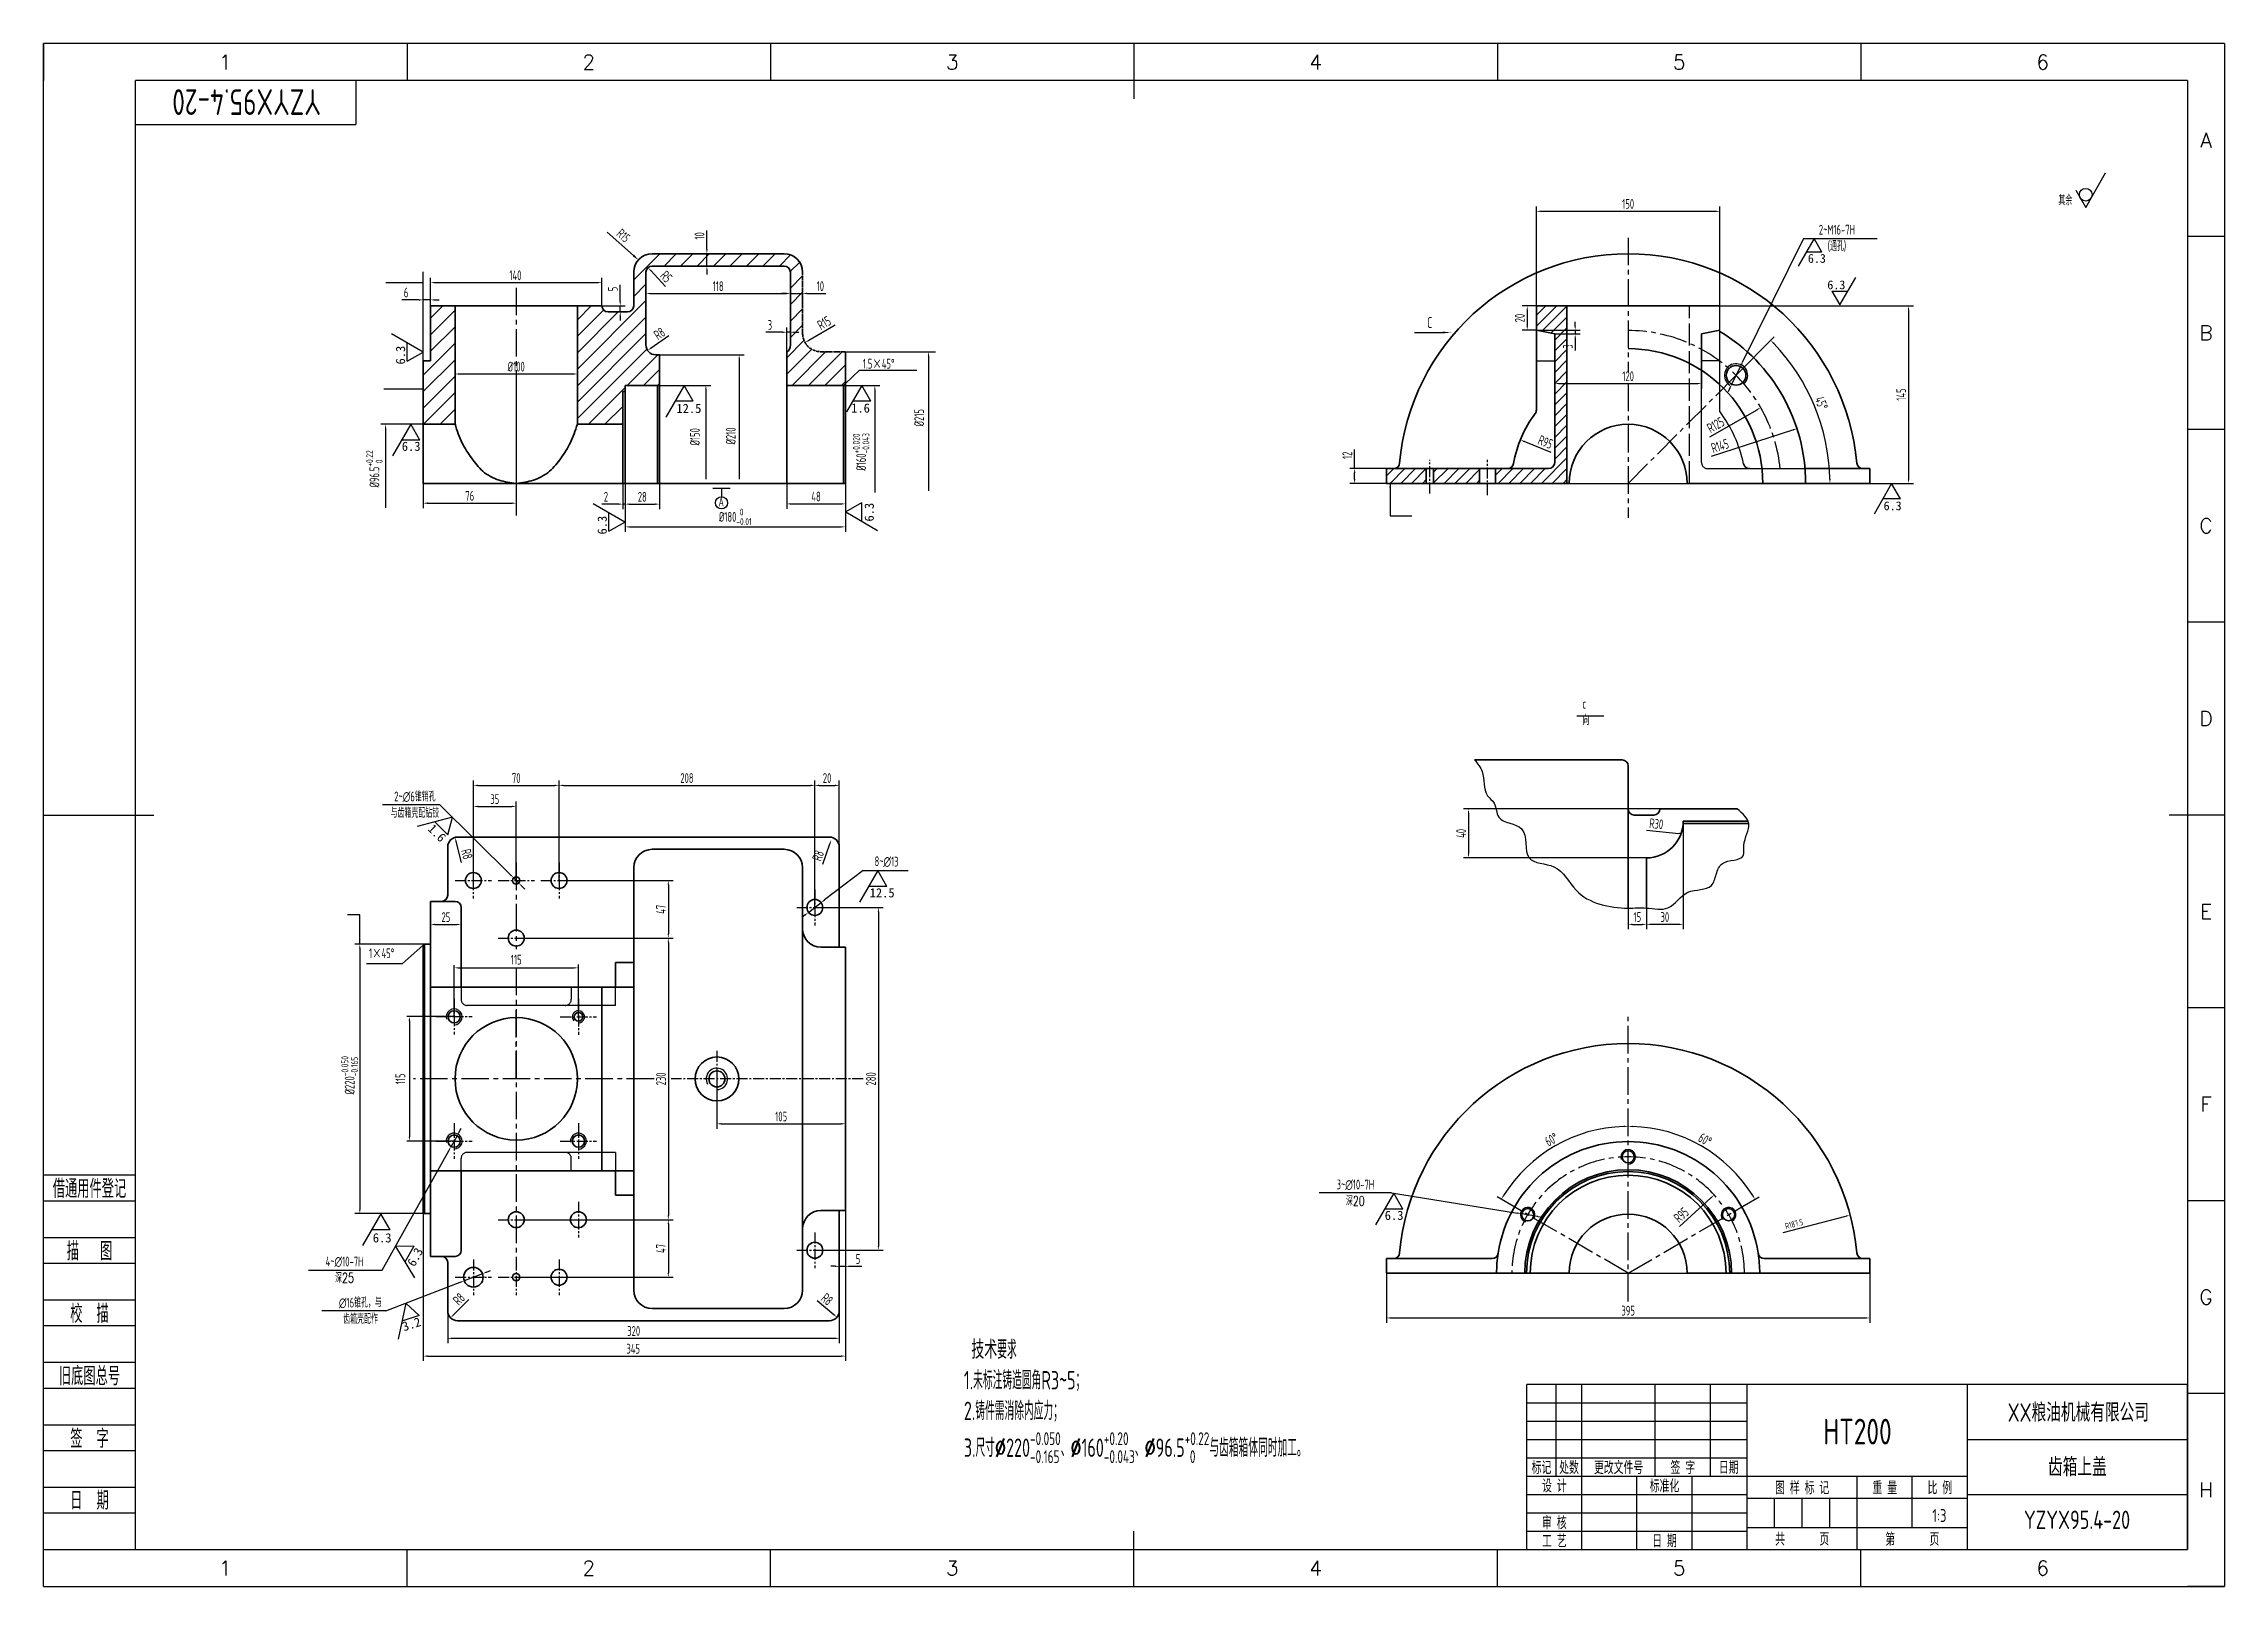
# Model space of a CAD drawing. Header units: millimetres. Extents: x 2168 to 3950, y 640 to 1900.
import ezdxf
from ezdxf.enums import TextEntityAlignment as Align

# ---------------------------------------------------------------- set-up
doc = ezdxf.new("R2010")
doc.units = ezdxf.units.MM
doc.header["$LTSCALE"] = 30
for name, pattern in [('AM_ISO02W050', [7.5, 6, -1.5]), ('AM_ISO02W050x2', [3.75, 3, -0.75]), ('CENTER', [2, 1.25, -0.25, 0.25, -0.25]), ('CENTER2', [1.125, 0.75, -0.125, 0.125, -0.125]), ('DASHED', [0.75, 0.5, -0.25])]:
    doc.linetypes.add(name, pattern=pattern)
for name, color, linetype in [('1轮廓实线层', 7, 'Continuous'), ('2细线层', 4, 'Continuous'), ('4虚线层', 6, 'DASHED'), ('6文字层', 3, 'Continuous'), ('7标注层', 4, 'Continuous'), ('中心线', 1, 'CENTER'), ('剖面线', 2, 'Continuous'), ('图框层', 7, 'Continuous'), ('标注线', 6, 'Continuous'), ('细实线', 5, 'Continuous')]:
    doc.layers.add(name, color=color, linetype=linetype)
doc.layers.add('粗实线', color=5, linetype='Continuous', lineweight=35)
doc.styles.add('ACANSTS', font='romans.shx', dxfattribs={"height": 1, "bigfont": 'gbcbig.shx'})
doc.styles.add('PC_TEXTSTYLE', font='isocp.shx', dxfattribs={"width": 0.8, "bigfont": 'hzfs.shx'})
doc.styles.get("Standard").update_dxf_attribs({"font": 'isocp.shx', "width": 0.707, "bigfont": 'hztxt.shx'})
doc.styles.add('TH_GBDIM', font='romans.shx', dxfattribs={"width": 0.8, "bigfont": 'gbcbig.shx'})
doc.dimstyles.get("Standard").update_dxf_attribs({"dimtxt": 8, "dimasz": 3.5, "dimexe": 4, "dimexo": 0.0625, "dimgap": 2, "dimtad": 1, "dimdec": 0, "dimzin": 0, "dimdsep": 46, "dimtxsty": 'Standard', "dimcen": 0.09, "dimadec": 0, "dimazin": 0, "dimtfac": 1, "dimtdec": 0, "dimtmove": 0, "dimatfit": 3, "dimfxl": 0, "dimtolj": 1, "dimtzin": 0, "dimarcsym": 0})

msp = doc.modelspace()

# ---------------------------------------------------------------- texts
at = {"layer": '6文字层', "style": 'TH_GBDIM'}
for s, p in [('1', (2316.6, 1885.3)), ('2', (2613.6, 1885.3)), ('3', (2910.6, 1885.3)), ('4', (3207.6, 1885.3)), ('5', (3504.6, 1885.3)), ('6', (3801.6, 1885.3)), ('A', (3935.1, 1821.6)), ('B', (3935.1, 1664.1)), ('C', (3935.1, 1506.6)), ('D', (3935.1, 1349.1)), ('E', (3935.1, 1191.6)), ('F', (3935.1, 1034.1)), ('G', (3935.1, 876.6)), ('H', (3935.1, 719.1)), ('1', (2316.6, 655.3)), ('2', (2613.6, 655.3)), ('3', (2910.6, 655.3)), ('4', (3207.6, 655.3)), ('5', (3504.6, 655.3)), ('6', (3801.6, 655.3))]:
    msp.add_text(s, height=12, dxfattribs=at).set_placement(p, align=Align.MIDDLE)
at = {"layer": '6文字层', "ltscale": 0.1, "insert": (2920.1, 841.2), "char_height": 15, "width": 475.695, "attachment_point": 1}
msp.add_mtext('\\A1; 技术{\\Fromans,gbcbig|c134;要求 \\P}1.{\\Fromans,gbcbig|c134;未标注铸造圆角}R3~5{\\Fromans,gbcbig|c134;；}\\P2.{\\Fromans,gbcbig|c134;铸件需消除内应力；}\\P3.{\\Fromans,gbcbig|c134;尺寸%%C}220{\\H0.7x;\\S-0.050^ -0.165;\\Fromans,gbcbig|c134;\\H1.429x;、%%C}160{\\H0.7x;\\S+0.20^ -0.043;\\Fromans,gbcbig|c134;\\H1.429x;、%%C}96.5{\\H0.7x;\\S+0.22^  0;\\Fromans,gbcbig|c134;\\H1.429x;与\\H0.9997x;齿箱箱体同时加工。}', dxfattribs=at)
at = {"layer": '7标注层', "linetype": 'Continuous', "ltscale": 0.1, "attachment_point": 5}
for s, insert, char_height, rotation in [('\\A1;R15', (2641.9, 1743.5), 7.5, 318.3776), ('%%C215', (2883.5, 1594.8), 8, 90), ('\\A1;%%C160{\\H0.7x;\\S+0.020^ -0.043;}', (2836.1, 1566.9), 8, 90), ('\\A1;%%C96.5{\\H0.7x;\\S+0.22^  0;}', (2438.4, 1553), 8, 90), ('115', (2459.6, 1054.8), 8, 90)]:
    msp.add_mtext(s, dxfattribs=dict(at, insert=insert, char_height=char_height, rotation=rotation))
at = {"layer": '7标注层', "ltscale": 0.1, "attachment_point": 5}
for s, insert, char_height, rotation in [('2~M16-7H\\P({\\Fromans,gbcbig|c134;通孔})', (3633.5, 1741.3), 8, 0.0109), ('%%C210', (2729.6, 1579.9), 8, 90), ('%%C150', (2700.3, 1579.2), 8, 90), ('2~∅6{\\Fromans,gbcbig|c134;锥销孔\\P与齿箱壳配钻铰}', (2471.5, 1278.7), 8, 359.9091), ('8~∅13', (2856.9, 1232.1), 8, 358.8436), ('3~∅10-7H\\P{\\Fromans,gbcbig|c134;深20}', (3240, 961.8), 8, 359.6523), ('R187.5', (3598.5, 936.2), 5, 14.6634), ('4~∅10-7H\\P{\\Fromans,gbcbig|c134;深25}', (2414, 899), 8, 359.8616), ('∅16{\\Fromans,gbcbig|c134;锥孔，与\\P齿箱壳配作}', (2427, 865.4), 8, 0.6597)]:
    msp.add_mtext(s, dxfattribs=dict(at, insert=insert, char_height=char_height, rotation=rotation))
at = {"layer": '7标注层', "ltscale": 0.1, "attachment_point": 9, "style": 'ACANSTS'}
for s, insert, char_height in [('{\\Ftxt|c0;6.3}', (3624.5, 1721.2), 7.233), ('{\\Ftxt|c0;6.3}', (3640.4, 1699.6), 7.233), ('{\\Ftxt|c0;12.5}', (2705.6, 1598.5), 7.5), ('{\\Ftxt|c0;1.6}', (2843.3, 1598.8), 7.5), ('{\\Ftxt|c0;6.3}', (2476.1, 1567.6), 7.5), ('{\\Ftxt|c0;6.3}', (3686.4, 1519.1), 7.233), ('{\\Ftxt|c0;12.5}', (2863.5, 1202.9), 7.5), ('{\\Ftxt|c0;6.3}', (3279.3, 939.5), 7.5), ('{\\Ftxt|c0;6.3}', (2452.4, 921.1), 7.5)]:
    msp.add_mtext(s, dxfattribs=dict(at, insert=insert, char_height=char_height))
at = {"layer": '7标注层', "ltscale": 0.1, "attachment_point": 1}
for s, insert, char_height, width in [('C', (3298.7, 1677), 9, 12.267), ('\\pt32;1.5{\\fSimSun|b0|i0|c134|p2;×}45%%D', (2837.6, 1642.9), 8, 26.869), ('A', (2719.6, 1529.8), 7.5, 4.83), ('c   {\\Fromans,gbcbig|c134;向}', (3425.5, 1365.2), 8, 16.015), ('1{\\fSimSun|b0|i0|c0|p2;×}45%%D', (2434, 1161.4), 8, 19.438)]:
    msp.add_mtext(s, dxfattribs=dict(at, insert=insert, char_height=char_height, width=width))
at = {"layer": '7标注层', "ltscale": 0.1, "char_height": 7.5, "attachment_point": 9, "style": 'ACANSTS'}
for s, insert, rotation in [('{\\Ftxt|c0;6.3}', (2463.6, 1653.6), 90), ('{\\Ftxt|c0;6.3}', (2846.6, 1525.3), 90), ('{\\Ftxt|c0;6.3}', (2628.4, 1514.7), 90), ('{\\Ftxt|c0;1.6}', (2492.3, 1247.5), 315.1847), ('{\\Ftxt|c0;6.3}', (2478.7, 914.2), 61.337), ('{\\Ftxt|c0;3.2}', (2477.2, 853.2), 17.9787)]:
    msp.add_mtext(s, dxfattribs=dict(at, insert=insert, rotation=rotation))
at = {"layer": '7标注层', "linetype": 'Continuous', "ltscale": 0.1, "insert": (2554.3, 1152.2), "char_height": 8, "attachment_point": 5}
msp.add_mtext('115', dxfattribs=at)
at = {"layer": '标注线', "color": 4, "ltscale": 0.1, "insert": (3814.5, 1776.4), "char_height": 8, "width": 176.383, "attachment_point": 1}
msp.add_mtext('{\\Fromans,gbcbig|c134;其余}', dxfattribs=at)

# ---------------------------------------------------------------- blocks, each defined once
blk = doc.blocks.new('*D64')
at = {"layer": '7标注层', "color": 0, "linetype": 'Continuous', "lineweight": -2, "ltscale": 0.1}
for p, q in [((2484.3, 1686.3), (2484.3, 1709.1)), ((2487.8, 1705.1), (2620.8, 1705.1)), ((2624.3, 1686.3), (2624.3, 1709.1))]:
    blk.add_line(p, q, dxfattribs=at)
at = {"layer": '7标注层', "color": 0, "linetype": 'Continuous', "ltscale": 0.1}
for points in [[(2487.8, 1705.7), (2487.8, 1704.6), (2484.3, 1705.1)], [(2620.8, 1705.7), (2620.8, 1704.6), (2624.3, 1705.1)]]:
    blk.add_solid(points, dxfattribs=at)
at = {"layer": 'Defpoints', "color": 0, "linetype": 'Continuous', "ltscale": 0.1}
for p in [(2624.3, 1705.1), (2484.3, 1686.2), (2624.3, 1686.2)]:
    blk.add_point(p, dxfattribs=at)
at = {"layer": '7标注层', "color": 0, "linetype": 'Continuous', "ltscale": 0.1, "insert": (2553.6, 1711.1), "char_height": 8, "attachment_point": 5}
blk.add_mtext('\\A1;140', dxfattribs=at)
blk = doc.blocks.new('*D65')
at = {"layer": '7标注层', "color": 0, "linetype": 'Continuous', "lineweight": -2, "ltscale": 0.1}
blk.add_line((2676.3, 1701.9), (2664.3, 1714.9), dxfattribs=at)
at = {"layer": '7标注层', "color": 0, "linetype": 'Continuous', "ltscale": 0.1}
blk.add_solid([(2664.7, 1715.2), (2663.9, 1714.5), (2661.9, 1717.4)], dxfattribs=at)
at = {"layer": 'Defpoints', "color": 0, "linetype": 'Continuous', "ltscale": 0.1}
for p in [(2661.9, 1717.4), (2665.3, 1713.7)]:
    blk.add_point(p, dxfattribs=at)
at = {"layer": '7标注层', "color": 0, "linetype": 'Continuous', "ltscale": 0.1, "insert": (2676.9, 1710), "char_height": 8, "attachment_point": 5, "rotation": 312.6767}
blk.add_mtext('\\A1;R5', dxfattribs=at)
blk = doc.blocks.new('*D66')
at = {"layer": '7标注层', "color": 0, "linetype": 'Continuous', "lineweight": -2, "ltscale": 0.1}
blk.add_line((2814.9, 1670.5), (2793.4, 1657.9), dxfattribs=at)
at = {"layer": '7标注层', "color": 0, "linetype": 'Continuous', "ltscale": 0.1}
blk.add_solid([(2793.1, 1658.5), (2793.7, 1657.4), (2790.4, 1656.2)], dxfattribs=at)
at = {"layer": 'Defpoints', "color": 0, "linetype": 'Continuous', "ltscale": 0.1}
for p in [(2803.3, 1663.7), (2790.4, 1656.2)]:
    blk.add_point(p, dxfattribs=at)
at = {"layer": '7标注层', "color": 0, "linetype": 'Continuous', "ltscale": 0.1, "insert": (2805.9, 1672.2), "char_height": 8, "attachment_point": 5, "rotation": 30.2906}
blk.add_mtext('\\A1;R15', dxfattribs=at)
blk = doc.blocks.new('*D67')
at = {"layer": '7标注层', "color": 0, "linetype": 'Continuous', "lineweight": -2, "ltscale": 0.1}
blk.add_line((2679.1, 1661.6), (2664.6, 1651.7), dxfattribs=at)
at = {"layer": '7标注层', "color": 0, "linetype": 'Continuous', "ltscale": 0.1}
blk.add_solid([(2664.3, 1652.2), (2664.9, 1651.2), (2661.7, 1649.7)], dxfattribs=at)
at = {"layer": 'Defpoints', "color": 0, "linetype": 'Continuous', "ltscale": 0.1}
for p in [(2661.7, 1649.7), (2668.3, 1654.2)]:
    blk.add_point(p, dxfattribs=at)
at = {"layer": '7标注层', "color": 0, "linetype": 'Continuous', "ltscale": 0.1, "insert": (2671.3, 1663.5), "char_height": 8, "attachment_point": 5, "rotation": 34.2851}
blk.add_mtext('\\A1;R8', dxfattribs=at)
blk = doc.blocks.new('*D61')
at = {"layer": '7标注层', "color": 0, "linetype": 'Continuous', "lineweight": -2, "ltscale": 0.1}
blk.add_line((2804.9, 1230.1), (2810.6, 1246.7), dxfattribs=at)
at = {"layer": '7标注层', "color": 0, "linetype": 'Continuous', "ltscale": 0.1}
blk.add_solid([(2810, 1246.9), (2811.1, 1246.5), (2811.7, 1250)], dxfattribs=at)
at = {"layer": 'Defpoints', "color": 0, "linetype": 'Continuous', "ltscale": 0.1}
for p in [(2811.7, 1250), (2809.1, 1242.4)]:
    blk.add_point(p, dxfattribs=at)
at = {"layer": '7标注层', "color": 0, "linetype": 'Continuous', "ltscale": 0.1, "insert": (2801, 1237.1), "char_height": 8, "attachment_point": 5, "rotation": 71.2729}
blk.add_mtext('\\A1;R8', dxfattribs=at)
blk = doc.blocks.new('*D68')
at = {"layer": '7标注层', "color": 0, "linetype": 'Continuous', "lineweight": -2, "ltscale": 0.1}
blk.add_line((2800.3, 873.7), (2813.7, 862.4), dxfattribs=at)
at = {"layer": '7标注层', "color": 0, "linetype": 'Continuous', "ltscale": 0.1}
blk.add_solid([(2814.1, 862.8), (2813.4, 861.9), (2816.4, 860.1)], dxfattribs=at)
at = {"layer": 'Defpoints', "color": 0, "linetype": 'Continuous', "ltscale": 0.1}
for p in [(2810.3, 865.3), (2816.4, 860.1)]:
    blk.add_point(p, dxfattribs=at)
at = {"layer": '7标注层', "color": 0, "linetype": 'Continuous', "ltscale": 0.1, "insert": (2808.3, 874.8), "char_height": 8, "attachment_point": 5, "rotation": 319.7155}
blk.add_mtext('\\A1;R8', dxfattribs=at)
blk = doc.blocks.new('*D69')
at = {"layer": '7标注层', "color": 0, "linetype": 'Continuous', "lineweight": -2, "ltscale": 0.1}
blk.add_line((2515.5, 874.5), (2503.1, 862.1), dxfattribs=at)
at = {"layer": '7标注层', "color": 0, "linetype": 'Continuous', "ltscale": 0.1}
blk.add_solid([(2502.7, 862.5), (2503.5, 861.7), (2500.6, 859.6)], dxfattribs=at)
at = {"layer": 'Defpoints', "color": 0, "linetype": 'Continuous', "ltscale": 0.1}
for p in [(2500.6, 859.6), (2506.3, 865.3)]:
    blk.add_point(p, dxfattribs=at)
at = {"layer": '7标注层', "color": 0, "linetype": 'Continuous', "ltscale": 0.1, "insert": (2507.5, 875), "char_height": 8, "attachment_point": 5, "rotation": 45}
blk.add_mtext('\\A1;R8', dxfattribs=at)
blk = doc.blocks.new('*D70')
at = {"layer": '7标注层', "color": 0, "linetype": 'Continuous', "lineweight": -2, "ltscale": 0.1}
blk.add_line((2509.5, 1231.6), (2505.2, 1248.7), dxfattribs=at)
at = {"layer": '7标注层', "color": 0, "linetype": 'Continuous', "ltscale": 0.1}
blk.add_solid([(2505.8, 1248.8), (2504.6, 1248.5), (2504.3, 1252)], dxfattribs=at)
at = {"layer": 'Defpoints', "color": 0, "linetype": 'Continuous', "ltscale": 0.1}
for p in [(2504.3, 1252), (2506.3, 1244.3)]:
    blk.add_point(p, dxfattribs=at)
at = {"layer": '7标注层', "color": 0, "linetype": 'Continuous', "ltscale": 0.1, "insert": (2514, 1238.4), "char_height": 8, "attachment_point": 5, "rotation": 284.3869}
blk.add_mtext('\\A1;R8', dxfattribs=at)
blk = doc.blocks.new('*D71')
at = {"layer": '7标注层', "color": 0, "linetype": 'Continuous', "lineweight": -2, "ltscale": 0.1}
for p, q in [((2504.3, 1686.2), (2504.3, 1626.5)), ((2604.3, 1686.2), (2604.3, 1626.5)), ((2507.8, 1630.5), (2600.8, 1630.5))]:
    blk.add_line(p, q, dxfattribs=at)
at = {"layer": '7标注层', "color": 0, "linetype": 'Continuous', "ltscale": 0.1}
for points in [[(2507.8, 1631.1), (2507.8, 1629.9), (2504.3, 1630.5)], [(2600.8, 1631.1), (2600.8, 1629.9), (2604.3, 1630.5)]]:
    blk.add_solid(points, dxfattribs=at)
at = {"layer": 'Defpoints', "color": 0, "linetype": 'Continuous', "ltscale": 0.1}
for p in [(2504.3, 1686.2), (2604.3, 1686.2), (2604.3, 1630.5)]:
    blk.add_point(p, dxfattribs=at)
at = {"layer": '7标注层', "color": 0, "linetype": 'Continuous', "ltscale": 0.1, "insert": (2554.3, 1636.5), "char_height": 8, "attachment_point": 5}
blk.add_mtext('\\A1;%%C100', dxfattribs=at)
blk = doc.blocks.new('*D72')
at = {"layer": '7标注层', "color": 0, "linetype": 'Continuous', "lineweight": -2, "ltscale": 0.1}
for p, q in [((2478.3, 1677.7), (2478.3, 1695)), ((2484.3, 1686.3), (2484.3, 1695)), ((2474.8, 1691), (2460.9, 1691)), ((2484.3, 1691), (2478.3, 1691)), ((2487.8, 1691), (2491.3, 1691))]:
    blk.add_line(p, q, dxfattribs=at)
at = {"layer": '7标注层', "color": 0, "linetype": 'Continuous', "ltscale": 0.1}
for points in [[(2474.8, 1691.6), (2474.8, 1690.4), (2478.3, 1691)], [(2487.8, 1691.6), (2487.8, 1690.4), (2484.3, 1691)]]:
    blk.add_solid(points, dxfattribs=at)
at = {"layer": 'Defpoints', "color": 0, "linetype": 'Continuous', "ltscale": 0.1}
for p in [(2478.3, 1691), (2478.3, 1677.6), (2484.3, 1686.2)]:
    blk.add_point(p, dxfattribs=at)
at = {"layer": '7标注层', "color": 0, "linetype": 'Continuous', "ltscale": 0.1, "insert": (2464.3, 1697), "char_height": 8, "attachment_point": 5}
blk.add_mtext('\\A1;6', dxfattribs=at)
blk = doc.blocks.new('*D73')
at = {"layer": '7标注层', "color": 0, "linetype": 'Continuous', "lineweight": -2, "ltscale": 0.1}
for p, q in [((2639.3, 1689.7), (2639.3, 1703.2)), ((2624.4, 1686.2), (2643.3, 1686.2)), ((2637.4, 1681.2), (2643.3, 1681.2)), ((2639.3, 1681.2), (2639.3, 1686.2)), ((2639.3, 1677.7), (2639.3, 1674.2))]:
    blk.add_line(p, q, dxfattribs=at)
at = {"layer": '7标注层', "color": 0, "linetype": 'Continuous', "ltscale": 0.1}
for points in [[(2638.7, 1689.7), (2639.9, 1689.7), (2639.3, 1686.2)], [(2638.7, 1677.7), (2639.9, 1677.7), (2639.3, 1681.2)]]:
    blk.add_solid(points, dxfattribs=at)
at = {"layer": 'Defpoints', "color": 0, "linetype": 'Continuous', "ltscale": 0.1}
for p in [(2624.3, 1686.2), (2637.3, 1681.2), (2639.3, 1681.2)]:
    blk.add_point(p, dxfattribs=at)
at = {"layer": '7标注层', "color": 0, "linetype": 'Continuous', "ltscale": 0.1, "insert": (2633.3, 1699.9), "char_height": 8, "attachment_point": 5, "rotation": 90}
blk.add_mtext('\\A1;5', dxfattribs=at)
blk = doc.blocks.new('*D74')
at = {"layer": '7标注层', "color": 0, "linetype": 'Continuous', "lineweight": -2, "ltscale": 0.1}
for p, q in [((2660.3, 1713.7), (2660.3, 1692.2)), ((2778.3, 1713.7), (2778.3, 1692.2)), ((2663.8, 1696.2), (2774.8, 1696.2))]:
    blk.add_line(p, q, dxfattribs=at)
at = {"layer": '7标注层', "color": 0, "linetype": 'Continuous', "ltscale": 0.1}
for points in [[(2663.8, 1696.8), (2663.8, 1695.6), (2660.3, 1696.2)], [(2774.8, 1696.8), (2774.8, 1695.6), (2778.3, 1696.2)]]:
    blk.add_solid(points, dxfattribs=at)
at = {"layer": 'Defpoints', "color": 0, "linetype": 'Continuous', "ltscale": 0.1}
for p in [(2660.3, 1713.7), (2778.3, 1713.7), (2778.3, 1696.2)]:
    blk.add_point(p, dxfattribs=at)
at = {"layer": '7标注层', "color": 0, "linetype": 'Continuous', "ltscale": 0.1, "insert": (2719.3, 1702.2), "char_height": 8, "attachment_point": 5}
blk.add_mtext('\\A1;118', dxfattribs=at)
blk = doc.blocks.new('*D75')
at = {"layer": '7标注层', "color": 0, "linetype": 'Continuous', "lineweight": -2, "ltscale": 0.1}
for p, q in [((2771.8, 1664.6), (2758.4, 1664.6)), ((2775.3, 1648.1), (2775.3, 1668.6)), ((2778.3, 1664.6), (2775.3, 1664.6)), ((2778.3, 1654.3), (2778.3, 1668.6)), ((2781.8, 1664.6), (2785.3, 1664.6))]:
    blk.add_line(p, q, dxfattribs=at)
at = {"layer": '7标注层', "color": 0, "linetype": 'Continuous', "ltscale": 0.1}
for points in [[(2771.8, 1665.2), (2771.8, 1664), (2775.3, 1664.6)], [(2781.8, 1665.2), (2781.8, 1664), (2778.3, 1664.6)]]:
    blk.add_solid(points, dxfattribs=at)
at = {"layer": 'Defpoints', "color": 0, "linetype": 'Continuous', "ltscale": 0.1}
for p in [(2778.3, 1664.6), (2775.3, 1648), (2778.3, 1654.2)]:
    blk.add_point(p, dxfattribs=at)
at = {"layer": '7标注层', "color": 0, "linetype": 'Continuous', "ltscale": 0.1, "insert": (2761.6, 1670.6), "char_height": 8, "attachment_point": 5}
blk.add_mtext('\\A1;3', dxfattribs=at)
blk = doc.blocks.new('*D76')
at = {"layer": '7标注层', "color": 0, "linetype": 'Continuous', "lineweight": -2, "ltscale": 0.1}
for p, q in [((2774.8, 1696.3), (2771.3, 1696.3)), ((2778.3, 1696.4), (2778.3, 1700.3)), ((2778.3, 1696.3), (2788.3, 1696.3)), ((2788.3, 1688.8), (2788.3, 1700.3)), ((2791.8, 1696.3), (2807.4, 1696.3))]:
    blk.add_line(p, q, dxfattribs=at)
at = {"layer": '7标注层', "color": 0, "linetype": 'Continuous', "ltscale": 0.1}
for points in [[(2774.8, 1696.9), (2774.8, 1695.7), (2778.3, 1696.3)], [(2791.8, 1696.9), (2791.8, 1695.7), (2788.3, 1696.3)]]:
    blk.add_solid(points, dxfattribs=at)
at = {"layer": 'Defpoints', "color": 0, "linetype": 'Continuous', "ltscale": 0.1}
for p in [(2778.3, 1696.3), (2788.3, 1696.3), (2788.3, 1688.7)]:
    blk.add_point(p, dxfattribs=at)
at = {"layer": '7标注层', "color": 0, "linetype": 'Continuous', "ltscale": 0.1, "insert": (2802.8, 1702.3), "char_height": 8, "attachment_point": 5}
blk.add_mtext('\\A1;10', dxfattribs=at)
blk = doc.blocks.new('*D77')
at = {"layer": '7标注层', "color": 0, "linetype": 'Continuous', "lineweight": -2, "ltscale": 0.1}
for p, q in [((2710.1, 1732.2), (2710.1, 1747.8)), ((2719.2, 1728.7), (2706.1, 1728.7)), ((2710.1, 1718.7), (2710.1, 1728.7)), ((2719.2, 1718.7), (2706.1, 1718.7)), ((2710.1, 1715.2), (2710.1, 1711.7))]:
    blk.add_line(p, q, dxfattribs=at)
at = {"layer": '7标注层', "color": 0, "linetype": 'Continuous', "ltscale": 0.1}
for points in [[(2709.5, 1732.2), (2710.7, 1732.2), (2710.1, 1728.7)], [(2709.5, 1715.2), (2710.7, 1715.2), (2710.1, 1718.7)]]:
    blk.add_solid(points, dxfattribs=at)
at = {"layer": 'Defpoints', "color": 0, "linetype": 'Continuous', "ltscale": 0.1}
for p in [(2719.3, 1728.7), (2710.1, 1718.7), (2719.3, 1718.7)]:
    blk.add_point(p, dxfattribs=at)
at = {"layer": '7标注层', "color": 0, "linetype": 'Continuous', "ltscale": 0.1, "insert": (2704.1, 1743.3), "char_height": 8, "attachment_point": 5, "rotation": 90}
blk.add_mtext('\\A1;10', dxfattribs=at)
blk = doc.blocks.new('*D78')
at = {"layer": '7标注层', "color": 0, "linetype": 'Continuous', "lineweight": -2, "ltscale": 0.1}
for p, q in [((2775.3, 1541.2), (2775.3, 1520.4)), ((2823.3, 1541.2), (2823.3, 1520.4)), ((2778.8, 1524.4), (2819.8, 1524.4))]:
    blk.add_line(p, q, dxfattribs=at)
at = {"layer": '7标注层', "color": 0, "linetype": 'Continuous', "ltscale": 0.1}
for points in [[(2778.8, 1525), (2778.8, 1523.8), (2775.3, 1524.4)], [(2819.8, 1525), (2819.8, 1523.8), (2823.3, 1524.4)]]:
    blk.add_solid(points, dxfattribs=at)
at = {"layer": 'Defpoints', "color": 0, "linetype": 'Continuous', "ltscale": 0.1}
for p in [(2775.3, 1541.2), (2823.3, 1541.2), (2823.3, 1524.4)]:
    blk.add_point(p, dxfattribs=at)
at = {"layer": '7标注层', "color": 0, "linetype": 'Continuous', "ltscale": 0.1, "insert": (2799.3, 1530.4), "char_height": 8, "attachment_point": 5}
blk.add_mtext('\\A1;48', dxfattribs=at)
blk = doc.blocks.new('*D79')
at = {"layer": '7标注层', "color": 0, "linetype": 'Continuous', "lineweight": -2, "ltscale": 0.1}
for p, q in [((2643.3, 1541.2), (2643.3, 1520.2)), ((2671.3, 1541.2), (2671.3, 1520.2)), ((2646.8, 1524.2), (2667.8, 1524.2))]:
    blk.add_line(p, q, dxfattribs=at)
at = {"layer": '7标注层', "color": 0, "linetype": 'Continuous', "ltscale": 0.1}
for points in [[(2646.8, 1524.8), (2646.8, 1523.6), (2643.3, 1524.2)], [(2667.8, 1524.8), (2667.8, 1523.6), (2671.3, 1524.2)]]:
    blk.add_solid(points, dxfattribs=at)
at = {"layer": 'Defpoints', "color": 0, "linetype": 'Continuous', "ltscale": 0.1}
for p in [(2643.3, 1541.2), (2671.3, 1541.2), (2671.3, 1524.2)]:
    blk.add_point(p, dxfattribs=at)
at = {"layer": '7标注层', "color": 0, "linetype": 'Continuous', "ltscale": 0.1, "insert": (2657.3, 1530.2), "char_height": 8, "attachment_point": 5}
blk.add_mtext('\\A1;28', dxfattribs=at)
blk = doc.blocks.new('*D80')
at = {"layer": '7标注层', "color": 0, "linetype": 'Continuous', "lineweight": -2, "ltscale": 0.1}
for p, q in [((2641.3, 1541.2), (2641.3, 1520.2)), ((2643.3, 1541.2), (2643.3, 1520.2)), ((2637.8, 1524.2), (2624.3, 1524.2)), ((2643.3, 1524.2), (2641.3, 1524.2)), ((2646.8, 1524.2), (2650.3, 1524.2))]:
    blk.add_line(p, q, dxfattribs=at)
at = {"layer": '7标注层', "color": 0, "linetype": 'Continuous', "ltscale": 0.1}
for points in [[(2637.8, 1524.8), (2637.8, 1523.6), (2641.3, 1524.2)], [(2646.8, 1524.8), (2646.8, 1523.6), (2643.3, 1524.2)]]:
    blk.add_solid(points, dxfattribs=at)
at = {"layer": 'Defpoints', "color": 0, "linetype": 'Continuous', "ltscale": 0.1}
for p in [(2641.3, 1541.2), (2643.3, 1541.2), (2643.3, 1524.2)]:
    blk.add_point(p, dxfattribs=at)
at = {"layer": '7标注层', "color": 0, "linetype": 'Continuous', "ltscale": 0.1, "insert": (2627.6, 1530.2), "char_height": 8, "attachment_point": 5}
blk.add_mtext('\\A1;2', dxfattribs=at)
blk = doc.blocks.new('*D81')
at = {"layer": '7标注层', "color": 0, "linetype": 'Continuous', "lineweight": -2, "ltscale": 0.1}
for p, q in [((2554.3, 1618.7), (2554.3, 1521)), ((2478.3, 1541.2), (2478.3, 1521)), ((2481.8, 1525), (2550.8, 1525))]:
    blk.add_line(p, q, dxfattribs=at)
at = {"layer": '7标注层', "color": 0, "linetype": 'Continuous', "ltscale": 0.1}
for points in [[(2481.8, 1525.6), (2481.8, 1524.4), (2478.3, 1525)], [(2550.8, 1525.6), (2550.8, 1524.4), (2554.3, 1525)]]:
    blk.add_solid(points, dxfattribs=at)
at = {"layer": 'Defpoints', "color": 0, "linetype": 'Continuous', "ltscale": 0.1}
for p in [(2554.3, 1618.7), (2478.3, 1541.2), (2554.3, 1525)]:
    blk.add_point(p, dxfattribs=at)
at = {"layer": '7标注层', "color": 0, "linetype": 'Continuous', "ltscale": 0.1, "insert": (2516.3, 1531), "char_height": 8, "attachment_point": 5}
blk.add_mtext('\\A1;76', dxfattribs=at)
blk = doc.blocks.new('*D82')
at = {"layer": '7标注层', "color": 0, "linetype": 'Continuous', "lineweight": -2, "ltscale": 0.1}
for p, q in [((2519.3, 1216.9), (2519.3, 1281.3)), ((2522.8, 1277.3), (2550.8, 1277.3)), ((2554.3, 1216.9), (2554.3, 1281.3))]:
    blk.add_line(p, q, dxfattribs=at)
at = {"layer": '7标注层', "color": 0, "linetype": 'Continuous', "ltscale": 0.1}
for points in [[(2522.8, 1277.9), (2522.8, 1276.7), (2519.3, 1277.3)], [(2550.8, 1277.9), (2550.8, 1276.7), (2554.3, 1277.3)]]:
    blk.add_solid(points, dxfattribs=at)
at = {"layer": 'Defpoints', "color": 0, "linetype": 'Continuous', "ltscale": 0.1}
for p in [(2554.3, 1277.3), (2519.3, 1216.8), (2554.3, 1216.8)]:
    blk.add_point(p, dxfattribs=at)
at = {"layer": '7标注层', "color": 0, "linetype": 'Continuous', "ltscale": 0.1, "insert": (2536.8, 1283.3), "char_height": 8, "attachment_point": 5}
blk.add_mtext('\\A1;35', dxfattribs=at)
blk = doc.blocks.new('*D83')
at = {"layer": '7标注层', "color": 0, "linetype": 'Continuous', "lineweight": -2, "ltscale": 0.1}
for p, q in [((2589.3, 1216.9), (2589.3, 1298.5)), ((2592.8, 1294.5), (2794.8, 1294.5)), ((2798.3, 1194.9), (2798.3, 1298.5))]:
    blk.add_line(p, q, dxfattribs=at)
at = {"layer": '7标注层', "color": 0, "linetype": 'Continuous', "ltscale": 0.1}
for points in [[(2592.8, 1295.1), (2592.8, 1293.9), (2589.3, 1294.5)], [(2794.8, 1295.1), (2794.8, 1293.9), (2798.3, 1294.5)]]:
    blk.add_solid(points, dxfattribs=at)
at = {"layer": 'Defpoints', "color": 0, "linetype": 'Continuous', "ltscale": 0.1}
for p in [(2798.3, 1294.5), (2589.3, 1216.8), (2798.3, 1194.8)]:
    blk.add_point(p, dxfattribs=at)
at = {"layer": '7标注层', "color": 0, "linetype": 'Continuous', "ltscale": 0.1, "insert": (2693.8, 1300.5), "char_height": 8, "attachment_point": 5}
blk.add_mtext('\\A1;208', dxfattribs=at)
blk = doc.blocks.new('*D84')
at = {"layer": '7标注层', "color": 0, "linetype": 'Continuous', "lineweight": -2, "ltscale": 0.1}
for p, q in [((2798.3, 1194.9), (2798.3, 1298.5)), ((2801.8, 1294.5), (2814.8, 1294.5)), ((2818.3, 1203.4), (2818.3, 1298.5))]:
    blk.add_line(p, q, dxfattribs=at)
at = {"layer": '7标注层', "color": 0, "linetype": 'Continuous', "ltscale": 0.1}
for points in [[(2801.8, 1295.1), (2801.8, 1293.9), (2798.3, 1294.5)], [(2814.8, 1295.1), (2814.8, 1293.9), (2818.3, 1294.5)]]:
    blk.add_solid(points, dxfattribs=at)
at = {"layer": 'Defpoints', "color": 0, "linetype": 'Continuous', "ltscale": 0.1}
for p in [(2818.3, 1294.5), (2798.3, 1194.8), (2818.3, 1203.3)]:
    blk.add_point(p, dxfattribs=at)
at = {"layer": '7标注层', "color": 0, "linetype": 'Continuous', "ltscale": 0.1, "insert": (2808.3, 1300.5), "char_height": 8, "attachment_point": 5}
blk.add_mtext('\\A1;20', dxfattribs=at)
blk = doc.blocks.new('*D85')
at = {"layer": '7标注层', "color": 0, "linetype": 'Continuous', "lineweight": -2, "ltscale": 0.1}
for p, q in [((2798.4, 1194.8), (2854.2, 1194.8)), ((2850.2, 1191.3), (2850.2, 918.3)), ((2804.9, 914.8), (2854.2, 914.8))]:
    blk.add_line(p, q, dxfattribs=at)
at = {"layer": '7标注层', "color": 0, "linetype": 'Continuous', "ltscale": 0.1}
for points in [[(2849.7, 1191.3), (2850.8, 1191.3), (2850.2, 1194.8)], [(2849.7, 918.3), (2850.8, 918.3), (2850.2, 914.8)]]:
    blk.add_solid(points, dxfattribs=at)
at = {"layer": 'Defpoints', "color": 0, "linetype": 'Continuous', "ltscale": 0.1}
for p in [(2798.3, 1194.8), (2804.8, 914.8), (2850.2, 914.8)]:
    blk.add_point(p, dxfattribs=at)
at = {"layer": '7标注层', "color": 0, "linetype": 'Continuous', "ltscale": 0.1, "insert": (2844.2, 1054.8), "char_height": 8, "attachment_point": 5, "rotation": 90}
blk.add_mtext('\\A1;280', dxfattribs=at)
blk = doc.blocks.new('*D86')
at = {"layer": '7标注层', "color": 0, "linetype": 'Continuous', "lineweight": -2, "ltscale": 0.1}
for p, q in [((2718.3, 1054.7), (2718.3, 1014.1)), ((2823.3, 1054.7), (2823.3, 1014.1)), ((2721.8, 1018.1), (2819.8, 1018.1))]:
    blk.add_line(p, q, dxfattribs=at)
at = {"layer": '7标注层', "color": 0, "linetype": 'Continuous', "ltscale": 0.1}
for points in [[(2721.8, 1018.7), (2721.8, 1017.5), (2718.3, 1018.1)], [(2819.8, 1018.7), (2819.8, 1017.5), (2823.3, 1018.1)]]:
    blk.add_solid(points, dxfattribs=at)
at = {"layer": 'Defpoints', "color": 0, "linetype": 'Continuous', "ltscale": 0.1}
for p in [(2718.3, 1054.8), (2823.3, 1054.8), (2823.3, 1018.1)]:
    blk.add_point(p, dxfattribs=at)
at = {"layer": '7标注层', "color": 0, "linetype": 'Continuous', "ltscale": 0.1, "insert": (2770.8, 1024.1), "char_height": 8, "attachment_point": 5}
blk.add_mtext('\\A1;105', dxfattribs=at)
blk = doc.blocks.new('*D87')
at = {"layer": '7标注层', "color": 0, "linetype": 'Continuous', "lineweight": -2, "ltscale": 0.1}
for p, q in [((2595.9, 1216.8), (2682.6, 1216.8)), ((2678.6, 1213.3), (2678.6, 1173.3)), ((2554.4, 1169.8), (2682.6, 1169.8))]:
    blk.add_line(p, q, dxfattribs=at)
at = {"layer": '7标注层', "color": 0, "linetype": 'Continuous', "ltscale": 0.1}
for points in [[(2678, 1213.3), (2679.1, 1213.3), (2678.6, 1216.8)], [(2678, 1173.3), (2679.1, 1173.3), (2678.6, 1169.8)]]:
    blk.add_solid(points, dxfattribs=at)
at = {"layer": 'Defpoints', "color": 0, "linetype": 'Continuous', "ltscale": 0.1}
for p in [(2595.8, 1216.8), (2554.3, 1169.8), (2678.6, 1169.8)]:
    blk.add_point(p, dxfattribs=at)
at = {"layer": '7标注层', "color": 0, "linetype": 'Continuous', "ltscale": 0.1, "insert": (2672.6, 1193.3), "char_height": 8, "attachment_point": 5, "rotation": 90}
blk.add_mtext('\\A1;47', dxfattribs=at)
blk = doc.blocks.new('*D88')
at = {"layer": '7标注层', "color": 0, "linetype": 'Continuous', "lineweight": -2, "ltscale": 0.1}
for p, q in [((2560.9, 1169.8), (2682.6, 1169.8)), ((2678.6, 1166.3), (2678.6, 943.3)), ((2554.4, 939.8), (2682.6, 939.8))]:
    blk.add_line(p, q, dxfattribs=at)
at = {"layer": '7标注层', "color": 0, "linetype": 'Continuous', "ltscale": 0.1}
for points in [[(2678, 1166.3), (2679.1, 1166.3), (2678.6, 1169.8)], [(2678, 943.3), (2679.1, 943.3), (2678.6, 939.8)]]:
    blk.add_solid(points, dxfattribs=at)
at = {"layer": 'Defpoints', "color": 0, "linetype": 'Continuous', "ltscale": 0.1}
for p in [(2560.8, 1169.8), (2554.3, 939.8), (2678.6, 939.8)]:
    blk.add_point(p, dxfattribs=at)
at = {"layer": '7标注层', "color": 0, "linetype": 'Continuous', "ltscale": 0.1, "insert": (2672.6, 1054.8), "char_height": 8, "attachment_point": 5, "rotation": 90}
blk.add_mtext('\\A1;230', dxfattribs=at)
blk = doc.blocks.new('*D89')
at = {"layer": '7标注层', "color": 0, "linetype": 'Continuous', "lineweight": -2, "ltscale": 0.1}
for p, q in [((2554.4, 939.8), (2682.6, 939.8)), ((2678.6, 936.3), (2678.6, 896.3)), ((2554.4, 892.8), (2682.6, 892.8))]:
    blk.add_line(p, q, dxfattribs=at)
at = {"layer": '7标注层', "color": 0, "linetype": 'Continuous', "ltscale": 0.1}
for points in [[(2678, 936.3), (2679.1, 936.3), (2678.6, 939.8)], [(2678, 896.3), (2679.1, 896.3), (2678.6, 892.8)]]:
    blk.add_solid(points, dxfattribs=at)
at = {"layer": 'Defpoints', "color": 0, "linetype": 'Continuous', "ltscale": 0.1}
for p in [(2554.3, 939.8), (2554.3, 892.8), (2678.6, 892.8)]:
    blk.add_point(p, dxfattribs=at)
at = {"layer": '7标注层', "color": 0, "linetype": 'Continuous', "ltscale": 0.1, "insert": (2672.6, 916.3), "char_height": 8, "attachment_point": 5, "rotation": 90}
blk.add_mtext('\\A1;47', dxfattribs=at)
blk = doc.blocks.new('*D90')
at = {"layer": '7标注层', "color": 0, "linetype": 'Continuous', "lineweight": -2, "ltscale": 0.1}
for p, q in [((2484.3, 1199.7), (2484.3, 1176.9)), ((2509.3, 1194.7), (2509.3, 1176.9)), ((2487.8, 1180.9), (2505.8, 1180.9))]:
    blk.add_line(p, q, dxfattribs=at)
at = {"layer": '7标注层', "color": 0, "linetype": 'Continuous', "ltscale": 0.1}
for points in [[(2487.8, 1181.5), (2487.8, 1180.3), (2484.3, 1180.9)], [(2505.8, 1181.5), (2505.8, 1180.3), (2509.3, 1180.9)]]:
    blk.add_solid(points, dxfattribs=at)
at = {"layer": 'Defpoints', "color": 0, "linetype": 'Continuous', "ltscale": 0.1}
for p in [(2484.3, 1199.8), (2509.3, 1194.8), (2509.3, 1180.9)]:
    blk.add_point(p, dxfattribs=at)
at = {"layer": '7标注层', "color": 0, "linetype": 'Continuous', "ltscale": 0.1, "insert": (2496.8, 1186.9), "char_height": 8, "attachment_point": 5}
blk.add_mtext('\\A1;25', dxfattribs=at)
blk = doc.blocks.new('*D91')
at = {"layer": '7标注层', "color": 0, "linetype": 'Continuous', "lineweight": -2, "ltscale": 0.1}
for p, q in [((2481.7, 1164.8), (2422.5, 1164.8)), ((2426.5, 1161.3), (2426.5, 948.3)), ((2481.7, 944.8), (2422.5, 944.8))]:
    blk.add_line(p, q, dxfattribs=at)
at = {"layer": '7标注层', "color": 0, "linetype": 'Continuous', "ltscale": 0.1}
for points in [[(2425.9, 1161.3), (2427.1, 1161.3), (2426.5, 1164.8)], [(2425.9, 948.3), (2427.1, 948.3), (2426.5, 944.8)]]:
    blk.add_solid(points, dxfattribs=at)
at = {"layer": 'Defpoints', "color": 0, "linetype": 'Continuous', "ltscale": 0.1}
for p in [(2481.8, 1164.8), (2426.5, 944.8), (2481.8, 944.8)]:
    blk.add_point(p, dxfattribs=at)
at = {"layer": '7标注层', "color": 0, "linetype": 'Continuous', "ltscale": 0.1, "insert": (2418.2, 1057.8), "char_height": 8, "attachment_point": 5, "rotation": 90}
blk.add_mtext('\\A1;%%C220{\\H0.7x;\\S-0.050^ -0.165;}', dxfattribs=at)
blk = doc.blocks.new('*D92')
at = {"layer": '7标注层', "color": 0, "linetype": 'Continuous', "lineweight": -2, "ltscale": 0.1}
for p, q in [((2643.3, 1541.2), (2643.3, 1501.6)), ((2823.3, 1541.2), (2823.3, 1501.6)), ((2646.8, 1505.6), (2819.8, 1505.6))]:
    blk.add_line(p, q, dxfattribs=at)
at = {"layer": '7标注层', "color": 0, "linetype": 'Continuous', "ltscale": 0.1}
for points in [[(2646.8, 1506.2), (2646.8, 1505.1), (2643.3, 1505.6)], [(2819.8, 1506.2), (2819.8, 1505.1), (2823.3, 1505.6)]]:
    blk.add_solid(points, dxfattribs=at)
at = {"layer": 'Defpoints', "color": 0, "linetype": 'Continuous', "ltscale": 0.1}
for p in [(2643.3, 1541.2), (2823.3, 1541.2), (2823.3, 1505.6)]:
    blk.add_point(p, dxfattribs=at)
at = {"layer": '7标注层', "color": 0, "linetype": 'Continuous', "ltscale": 0.1, "insert": (2733.3, 1513.8), "char_height": 8, "attachment_point": 5}
blk.add_mtext('\\A1;%%C180{\\H0.7x;\\S 0^ -0.01;}', dxfattribs=at)
blk = doc.blocks.new('*D93')
at = {"layer": '7标注层', "color": 0, "linetype": 'Continuous', "lineweight": -2, "ltscale": 0.1}
for p, q in [((2498.3, 865.2), (2498.3, 838.9)), ((2818.3, 865.2), (2818.3, 838.9)), ((2501.8, 842.9), (2814.8, 842.9))]:
    blk.add_line(p, q, dxfattribs=at)
at = {"layer": '7标注层', "color": 0, "linetype": 'Continuous', "ltscale": 0.1}
for points in [[(2501.8, 843.5), (2501.8, 842.3), (2498.3, 842.9)], [(2814.8, 843.5), (2814.8, 842.3), (2818.3, 842.9)]]:
    blk.add_solid(points, dxfattribs=at)
at = {"layer": 'Defpoints', "color": 0, "linetype": 'Continuous', "ltscale": 0.1}
for p in [(2498.3, 865.3), (2818.3, 865.3), (2818.3, 842.9)]:
    blk.add_point(p, dxfattribs=at)
at = {"layer": '7标注层', "color": 0, "linetype": 'Continuous', "ltscale": 0.1, "insert": (2650.3, 848.9), "char_height": 8, "attachment_point": 5}
blk.add_mtext('\\A1;320', dxfattribs=at)
blk = doc.blocks.new('*D94')
at = {"layer": '7标注层', "color": 0, "linetype": 'Continuous', "lineweight": -2, "ltscale": 0.1}
for p, q in [((2478.3, 945.7), (2478.3, 824.4)), ((2823.3, 945.7), (2823.3, 824.4)), ((2481.8, 828.4), (2819.8, 828.4))]:
    blk.add_line(p, q, dxfattribs=at)
at = {"layer": '7标注层', "color": 0, "linetype": 'Continuous', "ltscale": 0.1}
for points in [[(2481.8, 829), (2481.8, 827.8), (2478.3, 828.4)], [(2819.8, 829), (2819.8, 827.8), (2823.3, 828.4)]]:
    blk.add_solid(points, dxfattribs=at)
at = {"layer": 'Defpoints', "color": 0, "linetype": 'Continuous', "ltscale": 0.1}
for p in [(2478.3, 945.8), (2823.3, 945.8), (2823.3, 828.4)]:
    blk.add_point(p, dxfattribs=at)
at = {"layer": '7标注层', "color": 0, "linetype": 'Continuous', "ltscale": 0.1, "insert": (2649.9, 834.4), "char_height": 8, "attachment_point": 5}
blk.add_mtext('\\A1;345', dxfattribs=at)
blk = doc.blocks.new('*D95')
at = {"layer": '7标注层', "color": 0, "linetype": 'Continuous', "lineweight": -2, "ltscale": 0.1}
for p, q in [((3265.4, 896), (3265.4, 855.5)), ((3660.4, 896), (3660.4, 855.5)), ((3268.9, 859.5), (3656.9, 859.5))]:
    blk.add_line(p, q, dxfattribs=at)
at = {"layer": '7标注层', "color": 0, "linetype": 'Continuous', "ltscale": 0.1}
for points in [[(3268.9, 860.1), (3268.9, 859), (3265.4, 859.5)], [(3656.9, 860.1), (3656.9, 859), (3660.4, 859.5)]]:
    blk.add_solid(points, dxfattribs=at)
at = {"layer": 'Defpoints', "color": 0, "linetype": 'Continuous', "ltscale": 0.1}
for p in [(3265.4, 896.1), (3660.4, 896.1), (3660.4, 859.5)]:
    blk.add_point(p, dxfattribs=at)
at = {"layer": '7标注层', "color": 0, "linetype": 'Continuous', "ltscale": 0.1, "insert": (3462.9, 865.5), "char_height": 8, "attachment_point": 5}
blk.add_mtext('\\A1;395', dxfattribs=at)
blk = doc.blocks.new('*D96')
at = {"layer": '7标注层', "color": 0, "linetype": 'Continuous', "lineweight": -2, "ltscale": 0.1}
for p, q in [((3488.9, 1275.3), (3328.4, 1275.3)), ((3332.4, 1271.8), (3332.4, 1238.8)), ((3477.9, 1235.3), (3328.4, 1235.3))]:
    blk.add_line(p, q, dxfattribs=at)
at = {"layer": '7标注层', "color": 0, "linetype": 'Continuous', "ltscale": 0.1}
for points in [[(3331.9, 1271.8), (3333, 1271.8), (3332.4, 1275.3)], [(3331.9, 1238.8), (3333, 1238.8), (3332.4, 1235.3)]]:
    blk.add_solid(points, dxfattribs=at)
at = {"layer": 'Defpoints', "color": 0, "linetype": 'Continuous', "ltscale": 0.1}
for p in [(3488.9, 1275.3), (3332.4, 1235.3), (3477.9, 1235.3)]:
    blk.add_point(p, dxfattribs=at)
at = {"layer": '7标注层', "color": 0, "linetype": 'Continuous', "ltscale": 0.1, "insert": (3326.4, 1255.3), "char_height": 8, "attachment_point": 5, "rotation": 90}
blk.add_mtext('\\A1;40', dxfattribs=at)
blk = doc.blocks.new('*D97')
at = {"layer": '7标注层', "color": 0, "linetype": 'Continuous', "lineweight": -2, "ltscale": 0.1}
for p, q in [((3462.9, 1194.2), (3462.9, 1177)), ((3477.9, 1194.2), (3477.9, 1177)), ((3466.4, 1181), (3474.4, 1181))]:
    blk.add_line(p, q, dxfattribs=at)
at = {"layer": '7标注层', "color": 0, "linetype": 'Continuous', "ltscale": 0.1}
for points in [[(3466.4, 1181.6), (3466.4, 1180.4), (3462.9, 1181)], [(3474.4, 1181.6), (3474.4, 1180.4), (3477.9, 1181)]]:
    blk.add_solid(points, dxfattribs=at)
at = {"layer": 'Defpoints', "color": 0, "linetype": 'Continuous', "ltscale": 0.1}
for p in [(3462.9, 1194.3), (3477.9, 1194.3), (3477.9, 1181)]:
    blk.add_point(p, dxfattribs=at)
at = {"layer": '7标注层', "color": 0, "linetype": 'Continuous', "ltscale": 0.1, "insert": (3470.4, 1187), "char_height": 8, "attachment_point": 5}
blk.add_mtext('\\A1;15', dxfattribs=at)
blk = doc.blocks.new('*D98')
at = {"layer": '7标注层', "color": 0, "linetype": 'Continuous', "lineweight": -2, "ltscale": 0.1}
for p, q in [((3507.9, 1265.3), (3507.9, 1177)), ((3477.9, 1194.2), (3477.9, 1177)), ((3504.4, 1181), (3481.4, 1181))]:
    blk.add_line(p, q, dxfattribs=at)
at = {"layer": '7标注层', "color": 0, "linetype": 'Continuous', "ltscale": 0.1}
for points in [[(3481.4, 1181.6), (3481.4, 1180.4), (3477.9, 1181)], [(3504.4, 1181.6), (3504.4, 1180.4), (3507.9, 1181)]]:
    blk.add_solid(points, dxfattribs=at)
at = {"layer": 'Defpoints', "color": 0, "linetype": 'Continuous', "ltscale": 0.1}
for p in [(3507.9, 1265.3), (3477.9, 1194.3), (3477.9, 1181)]:
    blk.add_point(p, dxfattribs=at)
at = {"layer": '7标注层', "color": 0, "linetype": 'Continuous', "ltscale": 0.1, "insert": (3492.9, 1187), "char_height": 8, "attachment_point": 5}
blk.add_mtext('\\A1;30', dxfattribs=at)
blk = doc.blocks.new('*D62')
at = {"layer": '7标注层', "color": 0, "linetype": 'Continuous', "lineweight": -2, "ltscale": 0.1}
blk.add_line((3478, 1257.9), (3504.3, 1255.3), dxfattribs=at)
at = {"layer": '7标注层', "color": 0, "linetype": 'Continuous', "ltscale": 0.1}
blk.add_solid([(3504.4, 1255.9), (3504.3, 1254.7), (3507.8, 1255)], dxfattribs=at)
at = {"layer": 'Defpoints', "color": 0, "linetype": 'Continuous', "ltscale": 0.1}
for p in [(3477.9, 1257.9), (3507.8, 1255)]:
    blk.add_point(p, dxfattribs=at)
at = {"layer": '7标注层', "color": 0, "linetype": 'Continuous', "ltscale": 0.1, "insert": (3485.9, 1263.1), "char_height": 8, "attachment_point": 5, "rotation": 354.417}
blk.add_mtext('\\A1;R30', dxfattribs=at)
blk = doc.blocks.new('*D99')
at = {"layer": '7标注层', "color": 0, "linetype": 'Continuous', "lineweight": -2, "ltscale": 0.1}
blk.add_line((3400, 1566.5), (3378, 1575.4), dxfattribs=at)
at = {"layer": '7标注层', "color": 0, "linetype": 'Continuous', "ltscale": 0.1}
blk.add_solid([(3378.3, 1575.9), (3377.8, 1574.8), (3374.8, 1576.7)], dxfattribs=at)
at = {"layer": 'Defpoints', "color": 0, "linetype": 'Continuous', "ltscale": 0.1}
for p in [(3374.8, 1576.7), (3462.9, 1541.2)]:
    blk.add_point(p, dxfattribs=at)
at = {"layer": '7标注层', "color": 0, "linetype": 'Continuous', "ltscale": 0.1, "insert": (3395.3, 1574.9), "char_height": 8, "attachment_point": 5, "rotation": 338.1039}
blk.add_mtext('\\A1;R95', dxfattribs=at)
blk = doc.blocks.new('*D100')
at = {"layer": '7标注层', "color": 0, "linetype": 'Continuous', "lineweight": -2, "ltscale": 0.1}
for p, q in [((3402.9, 1663.2), (3402.9, 1618.7)), ((3522.9, 1663.2), (3522.9, 1618.7)), ((3406.4, 1622.7), (3519.4, 1622.7))]:
    blk.add_line(p, q, dxfattribs=at)
at = {"layer": '7标注层', "color": 0, "linetype": 'Continuous', "ltscale": 0.1}
for points in [[(3406.4, 1623.3), (3406.4, 1622.1), (3402.9, 1622.7)], [(3519.4, 1623.3), (3519.4, 1622.1), (3522.9, 1622.7)]]:
    blk.add_solid(points, dxfattribs=at)
at = {"layer": 'Defpoints', "color": 0, "linetype": 'Continuous', "ltscale": 0.1}
for p in [(3402.9, 1663.2), (3522.9, 1663.2), (3522.9, 1622.7)]:
    blk.add_point(p, dxfattribs=at)
at = {"layer": '7标注层', "color": 0, "linetype": 'Continuous', "ltscale": 0.1, "insert": (3462.9, 1628.7), "char_height": 8, "attachment_point": 5}
blk.add_mtext('\\A1;120', dxfattribs=at)
blk = doc.blocks.new('*D101')
at = {"layer": '7标注层', "color": 0, "linetype": 'Continuous', "lineweight": -2, "ltscale": 0.1}
blk.add_line((3531, 1563.3), (3597.6, 1584.8), dxfattribs=at)
at = {"layer": '7标注层', "color": 0, "linetype": 'Continuous', "ltscale": 0.1}
blk.add_solid([(3597.4, 1585.4), (3597.7, 1584.3), (3600.9, 1585.9)], dxfattribs=at)
at = {"layer": 'Defpoints', "color": 0, "linetype": 'Continuous', "ltscale": 0.1}
for p in [(3600.9, 1585.9), (3462.9, 1541.2)]:
    blk.add_point(p, dxfattribs=at)
at = {"layer": '7标注层', "color": 0, "linetype": 'Continuous', "ltscale": 0.1, "insert": (3537.9, 1571.8), "char_height": 8, "attachment_point": 5, "rotation": 17.9371}
blk.add_mtext('\\A1;R145', dxfattribs=at)
blk = doc.blocks.new('*D102')
at = {"layer": '7标注层', "color": 0, "linetype": 'Continuous', "lineweight": -2, "ltscale": 0.1}
blk.add_line((3551.1, 1629.6), (3582.2, 1660.8), dxfattribs=at)
blk.add_arc((3462.9, 1541.2), 164.9, 1.2162, 43.8463, dxfattribs=at)
at = {"layer": '7标注层', "color": 0, "linetype": 'Continuous', "ltscale": 0.1}
for points in [[(3581.4, 1655.1), (3582.3, 1655.9), (3579.4, 1658)], [(3628.4, 1544.8), (3627.2, 1544.7), (3627.8, 1541.2)]]:
    blk.add_solid(points, dxfattribs=at)
at = {"layer": 'Defpoints', "color": 0, "linetype": 'Continuous', "ltscale": 0.1}
for p in [(3551, 1629.5), (3622.2, 1584), (3462.9, 1541.2), (3511.2, 1541.2), (3660.4, 1541.2)]:
    blk.add_point(p, dxfattribs=at)
at = {"layer": '7标注层', "color": 0, "linetype": 'Continuous', "ltscale": 0.1, "insert": (3620.8, 1606.7), "char_height": 8, "attachment_point": 5, "rotation": 292.5313}
blk.add_mtext('\\A1;45°', dxfattribs=at)
blk = doc.blocks.new('*D103')
at = {"layer": '7标注层', "color": 0, "linetype": 'Continuous', "lineweight": -2, "ltscale": 0.1}
blk.add_line((3529.6, 1579.3), (3568.2, 1601.3), dxfattribs=at)
at = {"layer": '7标注层', "color": 0, "linetype": 'Continuous', "ltscale": 0.1}
blk.add_solid([(3567.9, 1601.8), (3568.5, 1600.8), (3571.3, 1603.1)], dxfattribs=at)
at = {"layer": 'Defpoints', "color": 0, "linetype": 'Continuous', "ltscale": 0.1}
for p in [(3571.3, 1603.1), (3462.7, 1541)]:
    blk.add_point(p, dxfattribs=at)
at = {"layer": '7标注层', "color": 0, "linetype": 'Continuous', "ltscale": 0.1, "insert": (3534.4, 1588.9), "char_height": 8, "attachment_point": 5, "rotation": 29.7476}
blk.add_mtext('\\A1;R125', dxfattribs=at)
blk = doc.blocks.new('*D104')
at = {"layer": '7标注层', "color": 0, "linetype": 'Continuous', "lineweight": -2, "ltscale": 0.1}
for p, q in [((3388, 1666.2), (3423.6, 1666.2)), ((3403, 1663.2), (3423.6, 1663.2)), ((3419.6, 1669.7), (3419.6, 1673.2)), ((3419.6, 1666.2), (3419.6, 1663.2)), ((3419.6, 1659.7), (3419.6, 1649.8))]:
    blk.add_line(p, q, dxfattribs=at)
at = {"layer": '7标注层', "color": 0, "linetype": 'Continuous', "ltscale": 0.1}
for points in [[(3419.1, 1669.7), (3420.2, 1669.7), (3419.6, 1666.2)], [(3419.1, 1659.7), (3420.2, 1659.7), (3419.6, 1663.2)]]:
    blk.add_solid(points, dxfattribs=at)
at = {"layer": 'Defpoints', "color": 0, "linetype": 'Continuous', "ltscale": 0.1}
for p in [(3387.9, 1666.2), (3402.9, 1663.2), (3419.6, 1663.2)]:
    blk.add_point(p, dxfattribs=at)
at = {"layer": '7标注层', "color": 0, "linetype": 'Continuous', "ltscale": 0.1, "insert": (3413.6, 1653), "char_height": 8, "attachment_point": 5, "rotation": 90}
blk.add_mtext('\\A1;3', dxfattribs=at)
blk = doc.blocks.new('*D105')
at = {"layer": '7标注层', "color": 0, "linetype": 'Continuous', "lineweight": -2, "ltscale": 0.1}
for p, q in [((3387.9, 1686.2), (3376.4, 1686.2)), ((3380.4, 1682.7), (3380.4, 1669.7)), ((3387.9, 1666.2), (3376.4, 1666.2))]:
    blk.add_line(p, q, dxfattribs=at)
at = {"layer": '7标注层', "color": 0, "linetype": 'Continuous', "ltscale": 0.1}
for points in [[(3379.9, 1682.7), (3381, 1682.7), (3380.4, 1686.2)], [(3379.9, 1669.7), (3381, 1669.7), (3380.4, 1666.2)]]:
    blk.add_solid(points, dxfattribs=at)
at = {"layer": 'Defpoints', "color": 0, "linetype": 'Continuous', "ltscale": 0.1}
for p in [(3387.9, 1686.2), (3380.4, 1666.2), (3387.9, 1666.2)]:
    blk.add_point(p, dxfattribs=at)
at = {"layer": '7标注层', "color": 0, "linetype": 'Continuous', "ltscale": 0.1, "insert": (3374.4, 1676.2), "char_height": 8, "attachment_point": 5, "rotation": 90}
blk.add_mtext('\\A1;20', dxfattribs=at)
blk = doc.blocks.new('*D106')
at = {"layer": '7标注层', "color": 0, "linetype": 'Continuous', "lineweight": -2, "ltscale": 0.1}
for p, q in [((3538, 1686.2), (3696, 1686.2)), ((3692, 1682.7), (3692, 1544.7)), ((3660.5, 1541.2), (3696, 1541.2))]:
    blk.add_line(p, q, dxfattribs=at)
at = {"layer": '7标注层', "color": 0, "linetype": 'Continuous', "ltscale": 0.1}
for points in [[(3691.4, 1682.7), (3692.6, 1682.7), (3692, 1686.2)], [(3691.4, 1544.7), (3692.6, 1544.7), (3692, 1541.2)]]:
    blk.add_solid(points, dxfattribs=at)
at = {"layer": 'Defpoints', "color": 0, "linetype": 'Continuous', "ltscale": 0.1}
for p in [(3537.9, 1686.2), (3660.4, 1541.2), (3692, 1541.2)]:
    blk.add_point(p, dxfattribs=at)
at = {"layer": '7标注层', "color": 0, "linetype": 'Continuous', "ltscale": 0.1, "insert": (3686, 1613.7), "char_height": 8, "attachment_point": 5, "rotation": 90}
blk.add_mtext('\\A1;145', dxfattribs=at)
blk = doc.blocks.new('*D107')
at = {"layer": '7标注层', "color": 0, "linetype": 'Continuous', "lineweight": -2, "ltscale": 0.1}
for p, q in [((3387.9, 1686.3), (3387.9, 1767.4)), ((3537.9, 1686.3), (3537.9, 1767.4)), ((3391.4, 1763.4), (3534.4, 1763.4))]:
    blk.add_line(p, q, dxfattribs=at)
at = {"layer": '7标注层', "color": 0, "linetype": 'Continuous', "ltscale": 0.1}
for points in [[(3391.4, 1763.9), (3391.4, 1762.8), (3387.9, 1763.4)], [(3534.4, 1763.9), (3534.4, 1762.8), (3537.9, 1763.4)]]:
    blk.add_solid(points, dxfattribs=at)
at = {"layer": 'Defpoints', "color": 0, "linetype": 'Continuous', "ltscale": 0.1}
for p in [(3537.9, 1763.4), (3387.9, 1686.2), (3537.9, 1686.2)]:
    blk.add_point(p, dxfattribs=at)
at = {"layer": '7标注层', "color": 0, "linetype": 'Continuous', "ltscale": 0.1, "insert": (3462.9, 1769.4), "char_height": 8, "attachment_point": 5}
blk.add_mtext('\\A1;150', dxfattribs=at)
blk = doc.blocks.new('*D108')
at = {"layer": '7标注层', "color": 0, "linetype": 'Continuous', "lineweight": -2, "ltscale": 0.1}
for p, q in [((3239.4, 1553.2), (3239.4, 1568.8)), ((3265.4, 1553.2), (3235.4, 1553.2)), ((3265.4, 1541.2), (3235.4, 1541.2)), ((3239.4, 1544.7), (3239.4, 1549.7))]:
    blk.add_line(p, q, dxfattribs=at)
at = {"layer": '7标注层', "color": 0, "linetype": 'Continuous', "ltscale": 0.1}
for points in [[(3238.8, 1549.7), (3240, 1549.7), (3239.4, 1553.2)], [(3238.8, 1544.7), (3240, 1544.7), (3239.4, 1541.2)]]:
    blk.add_solid(points, dxfattribs=at)
at = {"layer": 'Defpoints', "color": 0, "linetype": 'Continuous', "ltscale": 0.1}
for p in [(3265.4, 1553.2), (3239.4, 1541.2), (3265.4, 1541.2)]:
    blk.add_point(p, dxfattribs=at)
at = {"layer": '7标注层', "color": 0, "linetype": 'Continuous', "ltscale": 0.1, "insert": (3233.4, 1564.1), "char_height": 8, "attachment_point": 5, "rotation": 90}
blk.add_mtext('\\A1;12', dxfattribs=at)
blk = doc.blocks.new('*D109')
at = {"layer": '7标注层', "color": 0, "linetype": 'Continuous', "lineweight": -2, "ltscale": 0.1}
blk.add_arc((3462.9, 896.1), 119.9, 91.672, 148.0977, dxfattribs=at)
at = {"layer": '7标注层', "color": 0, "linetype": 'Continuous', "ltscale": 0.1}
for points in [[(3459.4, 1016.6), (3459.4, 1015.4), (3462.9, 1016)], [(3361.6, 959.2), (3360.6, 959.8), (3359.3, 956.5)]]:
    blk.add_solid(points, dxfattribs=at)
at = {"layer": 'Defpoints', "color": 0, "linetype": 'Continuous', "ltscale": 0.1}
for p in [(3462.9, 1109.1), (3422.1, 1008.9), (3356, 958.4), (3462.9, 896.1), (3462.9, 873.1)]:
    blk.add_point(p, dxfattribs=at)
at = {"layer": '7标注层', "color": 0, "linetype": 'Continuous', "ltscale": 0.1, "insert": (3400.2, 1005.3), "char_height": 8, "attachment_point": 5, "rotation": 29.8849}
blk.add_mtext('\\A1;60°', dxfattribs=at)
blk = doc.blocks.new('*D110')
at = {"layer": '7标注层', "color": 0, "linetype": 'Continuous', "lineweight": -2, "ltscale": 0.1}
blk.add_line((3557.8, 951.4), (3570, 958.5), dxfattribs=at)
blk.add_arc((3462.9, 896.1), 119.9, 31.9027, 88.3274, dxfattribs=at)
at = {"layer": '7标注层', "color": 0, "linetype": 'Continuous', "ltscale": 0.1}
for points in [[(3466.4, 1015.3), (3466.4, 1016.5), (3462.9, 1016)], [(3565.2, 959.8), (3564.2, 959.1), (3566.5, 956.5)]]:
    blk.add_solid(points, dxfattribs=at)
at = {"layer": 'Defpoints', "color": 0, "linetype": 'Continuous', "ltscale": 0.1}
for p in [(3462.9, 1109.1), (3539.8, 988.1), (3557.8, 951.3), (3462.9, 896.1), (3462.9, 873.1)]:
    blk.add_point(p, dxfattribs=at)
at = {"layer": '7标注层', "color": 0, "linetype": 'Continuous', "ltscale": 0.1, "insert": (3525.7, 1005.2), "char_height": 8, "attachment_point": 5, "rotation": 330.115}
blk.add_mtext('\\A1;60°', dxfattribs=at)
blk = doc.blocks.new('*D111')
at = {"layer": '7标注层', "color": 0, "linetype": 'Continuous', "lineweight": -2, "ltscale": 0.1}
for p, q in [((2818.3, 947.2), (2818.3, 897.7)), ((2823.3, 947.2), (2823.3, 897.7)), ((2814.8, 901.7), (2811.3, 901.7)), ((2818.3, 901.7), (2823.3, 901.7)), ((2826.8, 901.7), (2836.8, 901.7))]:
    blk.add_line(p, q, dxfattribs=at)
at = {"layer": '7标注层', "color": 0, "linetype": 'Continuous', "ltscale": 0.1}
for points in [[(2814.8, 902.3), (2814.8, 901.1), (2818.3, 901.7)], [(2826.8, 902.3), (2826.8, 901.1), (2823.3, 901.7)]]:
    blk.add_solid(points, dxfattribs=at)
at = {"layer": 'Defpoints', "color": 0, "linetype": 'Continuous', "ltscale": 0.1}
for p in [(2818.3, 947.3), (2823.3, 947.3), (2823.3, 901.7)]:
    blk.add_point(p, dxfattribs=at)
at = {"layer": '7标注层', "color": 0, "linetype": 'Continuous', "ltscale": 0.1, "insert": (2833.6, 907.7), "char_height": 8, "attachment_point": 5}
blk.add_mtext('\\A1;5', dxfattribs=at)
blk = doc.blocks.new('*D112')
at = {"layer": '7标注层', "color": 0, "linetype": 'Continuous', "lineweight": -2, "ltscale": 0.1}
for p, q in [((2519.3, 1216.9), (2519.3, 1298.5)), ((2522.8, 1294.5), (2585.8, 1294.5)), ((2589.3, 1216.9), (2589.3, 1298.5))]:
    blk.add_line(p, q, dxfattribs=at)
at = {"layer": '7标注层', "color": 0, "linetype": 'Continuous', "ltscale": 0.1}
for points in [[(2522.8, 1295.1), (2522.8, 1293.9), (2519.3, 1294.5)], [(2585.8, 1295.1), (2585.8, 1293.9), (2589.3, 1294.5)]]:
    blk.add_solid(points, dxfattribs=at)
at = {"layer": 'Defpoints', "color": 0, "linetype": 'Continuous', "ltscale": 0.1}
for p in [(2589.3, 1294.5), (2519.3, 1216.8), (2589.3, 1216.8)]:
    blk.add_point(p, dxfattribs=at)
at = {"layer": '7标注层', "color": 0, "linetype": 'Continuous', "ltscale": 0.1, "insert": (2554.3, 1300.5), "char_height": 8, "attachment_point": 5}
blk.add_mtext('\\A1;70', dxfattribs=at)
blk = doc.blocks.new('*D63')
at = {"layer": '7标注层', "color": 0, "lineweight": -2, "ltscale": 0.1}
blk.add_line((3504.8, 934.1), (3530.6, 957.6), dxfattribs=at)
at = {"layer": '7标注层', "color": 0, "ltscale": 0.1}
blk.add_solid([(3530.3, 958.1), (3531, 957.2), (3533.2, 960)], dxfattribs=at)
at = {"layer": 'Defpoints', "color": 0, "ltscale": 0.1}
for p in [(3533.2, 960), (3462.9, 896.1)]:
    blk.add_point(p, dxfattribs=at)
at = {"layer": '7标注层', "color": 0, "ltscale": 0.1, "insert": (3506.3, 943.6), "char_height": 8, "attachment_point": 5, "rotation": 42.2711}
blk.add_mtext('\\A1;R95', dxfattribs=at)
blk = doc.blocks.new('PC_TITLE_BLOCK')
at = {"layer": '1轮廓实线层'}
for p, q in [((0, 45), (-180, 45)), ((-180, 0), (-180, 45)), ((-172, 20), (-172, 45)), ((-165, 20), (-165, 45)), ((-145, 20), (-145, 45)), ((-130, 20), (-130, 45)), ((-120, 0), (-120, 45)), ((-60, 30), (0, 30)), ((-180, 20), (-60, 20)), ((-165, 0), (-165, 20)), ((-150, 0), (-150, 20)), ((-135, 0), (-135, 20)), ((-60, 15), (0, 15)), ((-180, 0), (0, 0))]:
    blk.add_line(p, q, dxfattribs=at)
at = {"layer": '1轮廓实线层', "color": 7}
for p, q in [((-60, 0), (-60, 45)), ((-180, 25), (-120, 25))]:
    blk.add_line(p, q, dxfattribs=at)
at = {"layer": '2细线层'}
for p, q in [((-180, 40), (-120, 40)), ((-180, 35), (-120, 35)), ((-180, 30), (-120, 30)), ((-90, 0), (-90, 20)), ((-75, 6), (-75, 20)), ((-180, 15), (-120, 15)), ((-120, 14), (-60, 14)), ((-112.5, 6), (-112.5, 14)), ((-105, 6), (-105, 14)), ((-97.5, 6), (-97.5, 14)), ((-180, 10), (-120, 10)), ((-120, 6), (-60, 6)), ((-180, 5), (-120, 5))]:
    blk.add_line(p, q, dxfattribs=at)
at = {"layer": '图框层'}
blk.add_line((0, 0), (0, 45), dxfattribs=at)
at = {"layer": '6文字层', "style": 'PC_TEXTSTYLE', "width": 0.667}
for s, p in [('标记', (-176, 22.5)), ('处数', (-168.5, 22.5)), (' 更改文件号 ', (-155, 22.5)), (' 签 字 ', (-137.5, 22.5)), (' 日期 ', (-125, 22.5)), (' 设 计 ', (-172.5, 17.51)), (' 标准化 ', (-142.5, 17.51)), (' 图 样 标 记 ', (-105, 17)), (' 重 量 ', (-82.5, 17)), (' 比 例 ', (-67.5, 17)), (' 审 核 ', (-172.5, 7.5)), (' 工 艺 ', (-172.5, 2.5)), (' 日 期 ', (-142.5, 2.5)), ('共       页', (-105, 3)), ('第       页', (-75, 3))]:
    blk.add_text(s, height=3.5, dxfattribs=at).set_placement(p, align=Align.MIDDLE)
at = {"layer": '6文字层', "style": 'PC_TEXTSTYLE', "flags": 8}
for tag, height, width, p, p2 in [('产品名称或材料标记', 7, 0.600652, (-113.46, 28.64), (-66.42, 28.64)), ('企业名称', 5, 1.98445, (-54.29, 34.82), (-5.27, 34.82)), ('图样名称', 5, 2.004495, (-54.79, 19.98), (-5.27, 19.98)), ('标准化', 3.5, 1.023147, (-133.83, 15.37), (-120.75, 15.37)), ('审核', 3.5, 1.579393, (-163.99, 5.37), (-150.63, 5.37)), ('重量', 3.5, 1.408247, (-88.46, 7.54), (-76.55, 7.54)), ('比例', 3.5, 1.385287, (-73.35, 7.54), (-61.93, 7.54)), ('图样代号', 5, 2.006536, (-54.79, 5.63), (-5.52, 5.63)), ('工艺', 3.5, 1.621807, (-164.21, 0.37), (-150.89, 0.37)), ('日期', 3.5, 1.560088, (-133.83, 0.37), (-120.75, 0.37)), ('共几页', 3.5, 0.557144, (-108.07, 0.63), (-101.05, 0.63))]:
    blk.add_attdef(tag, text='', height=height, dxfattribs=dict(at, width=width)).set_placement(p, p2, align=Align.FIT)
at = {"layer": '6文字层', "style": 'PC_TEXTSTYLE', "width": 9.905045, "flags": 8}
blk.add_attdef('设计', text='', height=3.5, rotation=358.46442, dxfattribs=at).set_placement((-164.23, 15.37), (-150.37, 15), align=Align.FIT)
at = {"layer": '6文字层', "color": 3, "style": 'PC_TEXTSTYLE', "width": 0.56476, "flags": 8}
blk.add_attdef('第几页', text='', height=3.5, dxfattribs=at).set_placement((-78.29, 0.75), (-71.16, 0.75), align=Align.FIT)
at = {"layer": '6文字层', "ltscale": 10, "style": 'PC_TEXTSTYLE', "flags": 1}
blk.add_attdef('图纸张数', (-58.68, -0.49), '', height=2.5, dxfattribs=at)
blk = doc.blocks.new('PC_FJL_BLOCK')
at = {"layer": '2细线层'}
for p, q in [((-25, 102), (0, 102)), ((-25, 95), (0, 95)), ((-25, 85), (0, 85)), ((-25, 78), (0, 78)), ((-25, 68), (0, 68)), ((-25, 61), (0, 61)), ((-25, 51), (0, 51)), ((-25, 44), (0, 44)), ((-25, 34), (0, 34)), ((-25, 27), (0, 27)), ((-25, 17), (0, 17)), ((-25, 10), (0, 10)), ((-25, 0), (0, 0))]:
    blk.add_line(p, q, dxfattribs=at)
at = {"layer": '6文字层', "color": 3, "style": 'PC_TEXTSTYLE'}
for s, width, p in [('借通用件登记', 0.667, (-12.5, 98.5)), ('描   图', 0.6667, (-12.5, 81.5)), ('校  描', 0.667, (-12.5, 64.5)), ('旧底图总号', 0.667, (-12.5, 47.5)), ('签  字', 0.667, (-12.5, 30.5)), ('日  期', 0.667, (-12.49, 13.6))]:
    blk.add_text(s, height=5, dxfattribs=dict(at, width=width)).set_placement(p, align=Align.MIDDLE)
at = {"layer": '6文字层', "style": 'PC_TEXTSTYLE'}
for tag, width, p, p2 in [('借通用件登记', 0.671328, (-23.44, 86.36), (-1.25, 86.36)), ('描图', 2.120922, (-23.44, 69.36), (-1.25, 69.36)), ('校图', 2.149976, (-23.75, 52.06), (-1.25, 52.06)), ('旧底图总号', 0.761452, (-22.84, 35.67), (-1.86, 35.67)), ('签字', 2.026939, (-23.14, 18.37), (-1.56, 18.37)), ('日期', 1.89999, (-22.84, 1.37), (-2.17, 1.37))]:
    blk.add_attdef(tag, text='', height=5, dxfattribs=dict(at, width=width)).set_placement(p, p2, align=Align.FIT)
blk = doc.blocks.new('PC_TYDH_BLOCK')
at = {"layer": '2细线层', "linetype": 'Continuous'}
for p in [(60, 0), (0, -12)]:
    blk.add_line(p, (60, -12), dxfattribs=at)
at = {"layer": '6文字层', "style": 'PC_TEXTSTYLE', "width": 1.815486}
blk.add_attdef('图样代号', text='', height=7, rotation=180, dxfattribs=at).set_placement((58.24, -2.4), (2.35, -2.4), align=Align.FIT)

# ---------------------------------------------------------------- dimensions: what is measured, and where the dimension line sits
at = {"layer": '7标注层', "linetype": 'Continuous', "ltscale": 0.1}
for base, p1, p2, picture, middle in [((3537.9, 1763.4), (3387.9, 1686.2), (3537.9, 1686.2), '*D107', (3462.9, 1769.4)), ((2778.3, 1696.2), (2660.3, 1713.7), (2778.3, 1713.7), '*D74', (2719.3, 1702.2)), ((3522.9, 1622.7), (3402.9, 1663.2), (3522.9, 1663.2), '*D100', (3462.9, 1628.7)), ((2554.3, 1525), (2478.3, 1541.2), (2554.3, 1618.7), '*D81', (2516.3, 1531)), ((2671.3, 1524.2), (2643.3, 1541.2), (2671.3, 1541.2), '*D79', (2657.3, 1530.2)), ((2823.3, 1524.4), (2775.3, 1541.2), (2823.3, 1541.2), '*D78', (2799.3, 1530.4)), ((2589.3, 1294.5), (2519.3, 1216.8), (2589.3, 1216.8), '*D112', (2554.3, 1300.5)), ((2818.3, 1294.5), (2798.3, 1194.8), (2818.3, 1203.3), '*D84', (2808.3, 1300.5)), ((2554.3, 1277.3), (2519.3, 1216.8), (2554.3, 1216.8), '*D82', (2536.8, 1283.3)), ((3477.9, 1181), (3507.9, 1265.3), (3477.9, 1194.3), '*D98', (3492.9, 1187)), ((2509.3, 1180.9), (2484.3, 1199.8), (2509.3, 1194.8), '*D90', (2496.8, 1186.9)), ((3477.9, 1181), (3462.9, 1194.3), (3477.9, 1194.3), '*D97', (3470.4, 1187)), ((2823.3, 1018.1), (2718.3, 1054.8), (2823.3, 1054.8), '*D86', (2770.8, 1024.1)), ((2823.3, 901.7), (2818.3, 947.3), (2823.3, 947.3), '*D111', (2833.6, 907.7)), ((3660.4, 859.5), (3265.4, 896.1), (3660.4, 896.1), '*D95', (3462.9, 865.5))]:
    dim = msp.add_linear_dim(base=base, p1=p1, p2=p2, dimstyle='Standard', dxfattribs=at)
    dim.commit()
    dim.dimension.update_dxf_attribs({"geometry": picture, "text_midpoint": middle})
for base, p1, p2, picture, middle in [((2710.1, 1718.7), (2719.3, 1728.7), (2719.3, 1718.7), '*D77', (2710.1, 1743.3)), ((2639.3, 1681.2), (2624.3, 1686.2), (2637.3, 1681.2), '*D73', (2639.3, 1699.9)), ((3692, 1541.2), (3537.9, 1686.2), (3660.4, 1541.2), '*D106', (3692, 1613.7)), ((3239.4, 1541.2), (3265.4, 1553.2), (3265.4, 1541.2), '*D108', (3239.4, 1564.1)), ((2850.2, 914.8), (2798.3, 1194.8), (2804.8, 914.8), '*D85', (2850.2, 1054.8))]:
    dim = msp.add_linear_dim(base=base, p1=p1, p2=p2, angle=90, dimstyle='Standard', dxfattribs=at)
    dim.commit()
    dim.dimension.update_dxf_attribs({"geometry": picture, "text_midpoint": middle, "dimtype": 160})
for base, p1, p2, picture, middle in [((2624.3, 1705.1), (2484.3, 1686.2), (2624.3, 1686.2), '*D64', (2553.6, 1705.1)), ((2478.3, 1691), (2484.3, 1686.2), (2478.3, 1677.6), '*D72', (2464.3, 1691)), ((2788.3, 1696.3), (2778.3, 1696.3), (2788.3, 1688.7), '*D76', (2802.8, 1696.3)), ((2778.3, 1664.6), (2775.3, 1648), (2778.3, 1654.2), '*D75', (2761.6, 1664.6)), ((2643.3, 1524.2), (2641.3, 1541.2), (2643.3, 1541.2), '*D80', (2627.6, 1524.2)), ((2823.3, 828.4), (2478.3, 945.8), (2823.3, 945.8), '*D94', (2649.9, 828.4)), ((2818.3, 842.9), (2498.3, 865.3), (2818.3, 865.3), '*D93', (2650.3, 842.9))]:
    dim = msp.add_linear_dim(base=base, p1=p1, p2=p2, dimstyle='Standard', dxfattribs=at)
    dim.commit()
    dim.dimension.update_dxf_attribs({"geometry": picture, "text_midpoint": middle, "dimtype": 160})
for center, mpoint, picture, middle in [((2665.3, 1713.7), (2661.9, 1717.4), '*D65', (2672.5, 1705.9)), ((2803.3, 1663.7), (2790.4, 1656.2), '*D66', (2809, 1667.1)), ((2668.3, 1654.2), (2661.7, 1649.7), '*D67', (2674.6, 1658.6)), ((2506.3, 1244.3), (2504.3, 1252), '*D70', (2508.2, 1236.9)), ((2809.1, 1242.4), (2811.7, 1250), '*D61', (2806.7, 1235.2)), ((2506.3, 865.3), (2500.6, 859.6), '*D69', (2511.7, 870.7)), ((2810.3, 865.3), (2816.4, 860.1), '*D68', (2804.5, 870.3))]:
    dim = msp.add_radius_dim(center=center, mpoint=mpoint, dimstyle='Standard', override={"dimtmove": 1}, dxfattribs=at)
    dim.commit()
    dim.dimension.update_dxf_attribs({"geometry": picture, "text_midpoint": middle, "dimtype": 164})
for base, p1, p2, text, picture, middle in [((2604.3, 1630.5), (2504.3, 1686.2), (2604.3, 1686.2), '%%C<>', '*D71', (2554.3, 1636.5)), ((2823.3, 1505.6), (2643.3, 1541.2), (2823.3, 1541.2), '%%C<>{\\H0.7x;\\S 0^ -0.01;}', '*D92', (2733.3, 1513.8)), ((2798.3, 1294.5), (2589.3, 1216.8), (2798.3, 1194.8), '208', '*D83', (2693.8, 1300.5))]:
    dim = msp.add_linear_dim(base=base, p1=p1, p2=p2, text=text, dimstyle='Standard', dxfattribs=at)
    dim.commit()
    dim.dimension.update_dxf_attribs({"geometry": picture, "text_midpoint": middle})
for base, p1, p2, picture, middle in [((3380.4, 1666.2), (3387.9, 1686.2), (3387.9, 1666.2), '*D105', (3374.4, 1676.2)), ((3419.6, 1663.2), (3387.9, 1666.2), (3402.9, 1663.2), '*D104', (3413.6, 1653)), ((3332.4, 1235.3), (3488.9, 1275.3), (3477.9, 1235.3), '*D96', (3326.4, 1255.3)), ((2678.6, 1169.8), (2595.8, 1216.8), (2554.3, 1169.8), '*D87', (2672.6, 1193.3)), ((2678.6, 939.8), (2560.8, 1169.8), (2554.3, 939.8), '*D88', (2672.6, 1054.8)), ((2678.6, 892.8), (2554.3, 939.8), (2554.3, 892.8), '*D89', (2672.6, 916.3))]:
    dim = msp.add_linear_dim(base=base, p1=p1, p2=p2, angle=90, dimstyle='Standard', dxfattribs=at)
    dim.commit()
    dim.dimension.update_dxf_attribs({"geometry": picture, "text_midpoint": middle})
for base, line1, line2, picture, middle in [((3622.2, 1584), ((3511.2, 1541.2), (3660.4, 1541.2)), ((3462.9, 1541.2), (3551, 1629.5)), '*D102', (3620.8, 1606.7)), ((3422.1, 1008.9), ((3462.9, 873.1), (3462.9, 1109.1)), ((3462.9, 896.1), (3356, 958.4)), '*D109', (3400.2, 1005.3)), ((3539.8, 988.1), ((3462.9, 896.1), (3557.8, 951.3)), ((3462.9, 873.1), (3462.9, 1109.1)), '*D110', (3525.7, 1005.2))]:
    dim = msp.add_angular_dim_2l(base=base, line1=line1, line2=line2, dimstyle='Standard', dxfattribs=at)
    dim.commit()
    dim.dimension.update_dxf_attribs({"geometry": picture, "text_midpoint": middle})
for center, mpoint, picture, middle in [((3462.7, 1541), (3571.3, 1603.1), '*D103', (3537.3, 1583.7)), ((3462.9, 1541.2), (3374.8, 1576.7), '*D99', (3393, 1569.3)), ((3462.9, 1541.2), (3600.9, 1585.9), '*D101', (3539.7, 1566.1)), ((3477.9, 1257.9), (3507.8, 1255), '*D62', (3485.3, 1257.2))]:
    dim = msp.add_radius_dim(center=center, mpoint=mpoint, dimstyle='Standard', dxfattribs=at)
    dim.commit()
    dim.dimension.update_dxf_attribs({"geometry": picture, "text_midpoint": middle, "dimtype": 164})
dim = msp.add_linear_dim(base=(2426.5, 944.8), p1=(2481.8, 1164.8), p2=(2481.8, 944.8), angle=90, text='%%C<>{\\H0.7x;\\S-0.050^ -0.165;}', dimstyle='Standard', dxfattribs=at)
dim.commit()
dim.dimension.update_dxf_attribs({"geometry": '*D91', "text_midpoint": (2426.5, 1057.8), "dimtype": 160})
at = {"layer": '7标注层', "ltscale": 0.1}
dim = msp.add_radius_dim(center=(3462.9, 896.1), mpoint=(3533.2, 960), dimstyle='Standard', dxfattribs=at)
dim.commit()
dim.dimension.update_dxf_attribs({"geometry": '*D63', "text_midpoint": (3510.3, 939.1), "dimtype": 164})

# ---------------------------------------------------------------- hatches: boundary and pattern name
at = {"layer": '剖面线', "linetype": 'CENTER2', "ltscale": 0.1}
h = msp.add_hatch(dxfattribs=at)
h.set_pattern_fill('ANSI31', color=256, scale=3, style=0)
h.paths.add_polyline_path([(2775.3, 1621.2), (2821.8, 1621.2), (2823.3, 1622.7), (2823.3, 1648.7), (2803.3, 1648.7, -0.414214), (2788.3, 1663.7), (2788.3, 1713.7, 0.414214), (2773.3, 1728.7), (2665.3, 1728.7, 0.414214), (2650.3, 1713.7), (2650.3, 1686.2, -0.414214), (2645.3, 1681.2), (2629.3, 1681.2, -0.414214), (2624.3, 1686.2), (2604.3, 1686.2), (2604.3, 1589.5), (2628.2, 1589.5), (2641.3, 1589.5), (2641.3, 1616.2), (2643.3, 1616.2), (2643.3, 1621.2), (2669.8, 1621.2), (2671.3, 1622.7), (2671.3, 1646.2), (2668.3, 1646.2, -0.414214), (2660.3, 1654.2), (2660.3, 1713.7, -0.414214), (2665.3, 1718.7), (2773.3, 1718.7, -0.414214), (2778.3, 1713.7), (2778.3, 1654.2, -0.227735), (2775.3, 1648)])
h.paths.add_polyline_path([(2504.3, 1686.2), (2484.3, 1686.2), (2484.3, 1641.2), (2478.3, 1641.2), (2478.3, 1589.5), (2504.3, 1589.5)])

# ---------------------------------------------------------------- linework, layer by layer
at = {"layer": '1轮廓实线层'}
for p, q in [((3059.1, 1900.3), (3059.1, 1855.3)), ((2168.1, 1270.3), (2258.1, 1270.3)), ((3950.1, 1270.3), (3905.1, 1270.3)), ((3059.1, 640.3), (3059.1, 685.3))]:
    msp.add_line(p, q, dxfattribs=at)
at = {"layer": '2细线层'}
for p, q in [((2168.1, 640.3), (2168.1, 1900.3)), ((3950.1, 1900.3), (2168.1, 1900.3)), ((2168.1, 1900.3), (2168.1, 1870.3)), ((2465.1, 1900.3), (2465.1, 1870.3)), ((2762.1, 1900.3), (2762.1, 1870.3)), ((3059.1, 1900.3), (3059.1, 1870.3)), ((3356.1, 1900.3), (3356.1, 1870.3)), ((3653.1, 1900.3), (3653.1, 1870.3)), ((3950.1, 1900.3), (3950.1, 640.3)), ((3950.1, 1742.8), (3920.1, 1742.8)), ((3950.1, 1585.3), (3920.1, 1585.3)), ((3950.1, 1427.8), (3920.1, 1427.8)), ((3950.1, 1270.3), (3920.1, 1270.3)), ((3950.1, 1112.8), (3920.1, 1112.8)), ((3950.1, 955.3), (3920.1, 955.3)), ((3950.1, 797.8), (3920.1, 797.8)), ((2168.1, 640.3), (2168.1, 670.3)), ((2465.1, 640.3), (2465.1, 670.3)), ((2762.1, 640.3), (2762.1, 670.3)), ((3059.1, 640.3), (3059.1, 670.3)), ((3356.1, 640.3), (3356.1, 670.3)), ((3653.1, 640.3), (3653.1, 670.3)), ((2168.1, 640.3), (3950.1, 640.3)), ((3950.1, 640.3), (3920.1, 640.3))]:
    msp.add_line(p, q, dxfattribs=at)
at = {"layer": '4虚线层', "linetype": 'AM_ISO02W050', "ltscale": 0.1}
msp.add_line((3512.9, 1541.2), (3512.9, 1686.2), dxfattribs=at)
at = {"layer": '7标注层', "linetype": 'Continuous', "ltscale": 0.1}
for p, q in [((2628.7, 1746.3), (2650.2, 1727.2)), ((2478.3, 1641.2), (2478.3, 1714)), ((2823.4, 1648.7), (2896.8, 1648.7)), ((2891.1, 1645.2), (2891.1, 1535.2)), ((2821.9, 1621.2), (2851.3, 1621.2)), ((2847.3, 1617.7), (2847.3, 1533.7)), ((2478.2, 1589.5), (2443.8, 1589.5)), ((2447.5, 1586), (2447.6, 1521.3)), ((2503.6, 1105.7), (2503.6, 1147.8)), ((2507.1, 1145.5), (2601.6, 1145.5)), ((2605.1, 1105.6), (2605.1, 1148.3)), ((2503.5, 1105.7), (2465, 1105.7)), ((2467, 1102.2), (2467, 1007.5)), ((2503.5, 1004), (2465, 1004))]:
    msp.add_line(p, q, dxfattribs=at)
at = {"layer": '7标注层', "ltscale": 0.1}
for p, q in [((3606.2, 1741.3), (3556.2, 1639.8)), ((3614.8, 1741.1), (3601.8, 1718.7)), ((3606.2, 1741.3), (3666.4, 1741.3)), ((3621.3, 1729.9), (3608.3, 1729.9)), ((3621.3, 1729.9), (3614.8, 1741.1)), ((3629.4, 1698.1), (3635.9, 1686.9)), ((3629.4, 1698.1), (3642.4, 1698.1)), ((3635.9, 1686.9), (3648.9, 1709.3)), ((2478.3, 1648.4), (2452.4, 1663.4)), ((3288.2, 1664.4), (3311.1, 1664.4)), ((2465.3, 1640.9), (2465.3, 1655.9)), ((2465.3, 1640.9), (2478.3, 1648.4)), ((2671.4, 1646.2), (2740.5, 1646.2)), ((2736.5, 1642.7), (2736.5, 1544.7)), ((2823.3, 1622.7), (2834.9, 1633.5)), ((2834.9, 1633.5), (2881.6, 1633.5)), ((2669.8, 1621.2), (2713.3, 1621.2)), ((2691.6, 1621.2), (2676.6, 1595.3)), ((2699, 1608.2), (2684.1, 1608.2)), ((2699, 1608.2), (2691.6, 1621.2)), ((2709.3, 1617.7), (2709.3, 1544.7)), ((2836.6, 1621.2), (2824.2, 1599.6)), ((2844.1, 1608.3), (2829.1, 1608.3)), ((2844.1, 1608.3), (2836.6, 1621.2)), ((2468.1, 1589.5), (2453.1, 1563.6)), ((2475.6, 1576.5), (2468.1, 1589.5)), ((2475.6, 1576.5), (2460.6, 1576.5)), ((2715, 1537.2), (2729, 1537.2)), ((2722, 1537.2), (2722, 1530.2)), ((3678.2, 1541.1), (3663.8, 1516.1)), ((3685.4, 1528.6), (3678.2, 1541.1)), ((2643.1, 1509.5), (2617.2, 1524.5)), ((2630.1, 1502.1), (2630.1, 1517)), ((2836.5, 1525.3), (2823.5, 1517.8)), ((2823.5, 1517.8), (2849.5, 1502.8)), ((2836.5, 1525.3), (2836.5, 1510.3)), ((3685.4, 1528.6), (3671, 1528.6)), ((2630.1, 1502.1), (2643.1, 1509.5)), ((3420.9, 1351.3), (3443, 1351.3)), ((2491.9, 1278.7), (2445.1, 1278.7)), ((2502.1, 1268.6), (2473.3, 1260.8)), ((2491.9, 1278.7), (2549.7, 1221.4)), ((2498.3, 1254.2), (2502.1, 1268.6)), ((2498.3, 1254.2), (2487.7, 1264.7)), ((2556.4, 1214.7), (2552.2, 1218.9)), ((2558.9, 1212.2), (2561.4, 1209.8)), ((2837.7, 1225), (2806.2, 1200.9)), ((2849.7, 1225), (2834.8, 1199.1)), ((2837.7, 1225), (2874.7, 1225)), ((2857.2, 1212), (2842.3, 1212)), ((2857.2, 1212), (2849.7, 1225)), ((2793.1, 1190.8), (2803.5, 1198.8)), ((2790.4, 1188.7), (2787.6, 1186.6)), ((2478.3, 1163.9), (2461.1, 1148.7)), ((2461.1, 1148.7), (2432, 1148.7)), ((2506, 1008.4), (2501.1, 999.7)), ((2507.7, 1011.5), (2509.4, 1014.5)), ((2444.8, 898.5), (2499.4, 996.6)), ((2443.7, 944.5), (2428.7, 918.6)), ((2451.2, 931.5), (2443.7, 944.5)), ((3269.5, 961.8), (3210.5, 961.8)), ((3271.3, 961.4), (3256.4, 935.5)), ((3278.8, 948.5), (3263.8, 948.5)), ((3269.5, 961.8), (3372.4, 945.2)), ((3278.8, 948.5), (3271.3, 961.4)), ((2451.2, 931.5), (2436.2, 931.5)), ((3589.6, 929.2), (3640.9, 942.7)), ((2470.6, 918.1), (2455.6, 917.8)), ((2455.6, 917.8), (2471.2, 892.2)), ((2470.6, 918.1), (2463.4, 905)), ((2384.5, 898.5), (2444.8, 898.5)), ((2526.8, 895.7), (2511.8, 889.9)), ((2530, 896.9), (2533.3, 898.2)), ((2447.7, 865.4), (2508.6, 888.7)), ((2447.7, 865.4), (2395.4, 865.4)), ((2464, 871.6), (2457.8, 842.3)), ((2475.1, 861.6), (2460.9, 857)), ((2475.1, 861.6), (2464, 871.6))]:
    msp.add_line(p, q, dxfattribs=at)
at = {"layer": '7标注层', "linetype": 'CENTER2', "ltscale": 30}
msp.add_line((2554.3, 1541.2), (2554.3, 1514.9), dxfattribs=at)
at = {"layer": '7标注层', "ltscale": 0.1}
msp.add_circle((2722, 1525.3), 4.92, dxfattribs=at)
for points in [[(3311.1, 1665.2), (3311.1, 1663.6), (3318.5, 1664.4)], [(2735.9, 1642.7), (2737.1, 1642.7), (2736.5, 1646.2)], [(2708.7, 1617.7), (2709.9, 1617.7), (2709.3, 1621.2)], [(2550.1, 1221.8), (2549.3, 1221), (2552.2, 1218.9)], [(2559.3, 1212.6), (2558.5, 1211.8), (2556.4, 1214.7)], [(2805.9, 1201.4), (2806.6, 1200.4), (2803.5, 1198.8)], [(2790, 1189.2), (2790.7, 1188.2), (2793.1, 1190.8)], [(2498.9, 996.9), (2499.9, 996.3), (2501.1, 999.7)], [(2507.2, 1011.8), (2508.2, 1011.2), (2506, 1008.4)], [(2529.8, 897.5), (2530.3, 896.4), (2526.8, 895.7)], [(2508.4, 889.2), (2508.8, 888.1), (2511.8, 889.9)]]:
    msp.add_solid(points, dxfattribs=at)
at = {"layer": '7标注层', "linetype": 'Continuous', "ltscale": 0.1}
for points in [[(2890.6, 1645.2), (2891.7, 1645.2), (2891.1, 1648.7)], [(2846.8, 1617.7), (2847.9, 1617.7), (2847.3, 1621.2)], [(2447, 1586), (2448.1, 1586), (2447.5, 1589.5)], [(2507.1, 1146), (2507.1, 1144.9), (2503.6, 1145.5)], [(2601.6, 1146), (2601.6, 1144.9), (2605.1, 1145.5)], [(2466.4, 1102.2), (2467.6, 1102.2), (2467, 1105.7)], [(2466.4, 1007.5), (2467.6, 1007.5), (2467, 1004)]]:
    msp.add_solid(points, dxfattribs=at)
at = {"layer": '中心线', "linetype": 'CENTER2'}
for p, q in [((3462.9, 1741.8), (3462.9, 1632)), ((2554.3, 1701), (2554.3, 1618.7)), ((3462.9, 1541.2), (3551.1, 1629.4)), ((3462.9, 1622.6), (3462.9, 1512.9)), ((2554.3, 1231.4), (2554.3, 1160.8)), ((2554.3, 1145.6), (2554.3, 907.4)), ((2554.3, 1054.8), (2554.3, 1114.8)), ((3462.9, 873.1), (3462.9, 1109.1)), ((2667, 1054.8), (2470.3, 1054.8)), ((3462.9, 896.1), (3356, 958.4)), ((3462.9, 896.1), (3557.8, 951.3))]:
    msp.add_line(p, q, dxfattribs=at)
at = {"layer": '中心线', "linetype": 'CENTER2', "ltscale": 0.4}
for p, q in [((3300.9, 1532.8), (3300.9, 1560.3)), ((3347.9, 1531.6), (3347.9, 1560.5)), ((2519.1, 1231.4), (2519.1, 1202.2)), ((2519.1, 1231.4), (2519.1, 1202.2)), ((2589.3, 1231.4), (2589.3, 1202.2)), ((2504.3, 1216.8), (2534, 1216.8)), ((2504.3, 1216.8), (2534, 1216.8)), ((2539.5, 1216.8), (2569.2, 1216.8)), ((2574.5, 1216.8), (2604.2, 1216.8)), ((2783.5, 1194.8), (2813.2, 1194.8)), ((2798.3, 1209.4), (2798.3, 1180.2)), ((2539.5, 1169.8), (2569.2, 1169.8)), ((2488.7, 1105.7), (2518.4, 1105.7)), ((2503.6, 1120.3), (2503.6, 1091)), ((2590.2, 1105.5), (2619.9, 1105.5)), ((2605.1, 1120.2), (2605.1, 1090.9)), ((2718.3, 1077.6), (2718.3, 1031.2)), ((2837.9, 1054.8), (2680.9, 1054.8)), ((2503.6, 1018.7), (2503.6, 989.4)), ((2605.1, 1018.7), (2605.1, 989.4)), ((2488.7, 1004), (2518.4, 1004)), ((2590.2, 1004), (2619.9, 1004)), ((2605.1, 954.4), (2605.1, 925.2)), ((2539.5, 939.8), (2569.2, 939.8)), ((2798.3, 929.4), (2798.3, 900.2)), ((2783.5, 914.8), (2813.2, 914.8)), ((2504.5, 892.8), (2534.2, 892.8)), ((2519.3, 907.4), (2519.3, 878.2)), ((2539.5, 892.8), (2569.2, 892.8)), ((2554.3, 907.4), (2554.3, 878.2)), ((2589.3, 907.4), (2589.3, 878.2))]:
    msp.add_line(p, q, dxfattribs=at)
at = {"layer": '中心线', "color": 7, "linetype": 'CENTER2', "ltscale": 30}
for p, q in [((3414.7, 1541.2), (3511.2, 1541.2)), ((3414.7, 896.1), (3511.2, 896.1))]:
    msp.add_line(p, q, dxfattribs=at)
at = {"layer": '中心线', "color": 7, "linetype": 'CENTER2', "ltscale": 10}
for p, q in [((2590.2, 939.8), (2619.9, 939.8)), ((2574.5, 892.8), (2604.2, 892.8))]:
    msp.add_line(p, q, dxfattribs=at)
at = {"layer": '中心线', "linetype": 'CENTER2'}
for centre, radius, start, end in [((3462.7, 1541), 125, 5.6003, 89.9091), ((3462.9, 896.1), 95, 0, 180)]:
    msp.add_arc(centre, radius, start, end, dxfattribs=at)
at = {"layer": '剖面线', "color": 7, "linetype": 'Continuous', "ltscale": 0.1}
msp.add_line((3387.9, 1678.5), (3395.6, 1686.2), dxfattribs=at)
at = {"layer": '剖面线', "color": 2, "linetype": 'Continuous', "ltscale": 0.1}
for p, q in [((3387.9, 1669.7), (3404.5, 1686.2)), ((3392.4, 1665.4), (3412.9, 1685.9)), ((3399.8, 1663.9), (3412.9, 1677)), ((3402.9, 1658.2), (3412.9, 1668.2)), ((3402.9, 1649.3), (3412.9, 1659.3)), ((3402.9, 1640.5), (3412.9, 1650.5)), ((3402.9, 1631.7), (3412.9, 1641.7)), ((3402.9, 1622.8), (3412.9, 1632.8)), ((3402.9, 1614), (3412.9, 1624)), ((3402.9, 1605.2), (3412.9, 1615.2)), ((3402.9, 1596.3), (3412.9, 1606.3)), ((3402.9, 1587.5), (3412.9, 1597.5)), ((3402.9, 1578.6), (3412.9, 1588.6)), ((3402.9, 1569.8), (3412.9, 1579.8)), ((3402.9, 1561), (3412.9, 1571)), ((3265.4, 1547.2), (3271.5, 1553.2)), ((3268.3, 1541.2), (3280.3, 1553.2)), ((3277.2, 1541.2), (3289.2, 1553.2)), ((3286, 1541.2), (3297.9, 1553.2)), ((3303.9, 1550.3), (3306.8, 1553.2)), ((3303.9, 1541.5), (3315.7, 1553.2)), ((3312.5, 1541.2), (3324.5, 1553.2)), ((3321.4, 1541.2), (3333.4, 1553.2)), ((3330.2, 1541.2), (3341.4, 1552.5)), ((3354.4, 1547.8), (3359.9, 1553.2)), ((3356.7, 1541.2), (3368.7, 1553.2)), ((3365.5, 1541.2), (3377.5, 1553.2)), ((3374.4, 1541.2), (3386.4, 1553.2)), ((3383.2, 1541.2), (3395.2, 1553.2)), ((3392.1, 1541.2), (3412.9, 1562.1)), ((3400.9, 1541.2), (3412.9, 1553.3)), ((3294.8, 1541.2), (3297.9, 1544.3)), ((3339, 1541.2), (3341.4, 1543.7)), ((3409.7, 1541.2), (3412.9, 1544.4))]:
    msp.add_line(p, q, dxfattribs=at)
at = {"layer": '图框层'}
for p, q in [((2243.1, 670.3), (2243.1, 1870.3)), ((3920.1, 1870.3), (2243.1, 1870.3)), ((3920.1, 1870.3), (3920.1, 670.3)), ((2243.1, 670.3), (3920.1, 670.3))]:
    msp.add_line(p, q, dxfattribs=at)
at = {"layer": '标注线', "color": 4, "ltscale": 0.1}
for p, q in [((3836.8, 1766.6), (3853, 1794.7)), ((3828.7, 1780.7), (3836.8, 1766.6)), ((3547.6, 1622.3), (3554.7, 1636.6)), ((3546, 1619.1), (3544.5, 1616))]:
    msp.add_line(p, q, dxfattribs=at)
at = {"layer": '标注线', "color": 7, "ltscale": 0.1}
for p, q in [((3385.7, 943), (3375.9, 944.6)), ((3389.2, 942.5), (3392.6, 941.9))]:
    msp.add_line(p, q, dxfattribs=at)
at = {"layer": '标注线', "color": 4, "ltscale": 0.1}
msp.add_circle((3836.8, 1776.9), 5.15, dxfattribs=at)
at = {"layer": '标注线', "color": 7, "linetype": 'Continuous', "ltscale": 0.1}
for points in [[(2650.7, 1727.9), (2649.6, 1726.5), (2654.1, 1723.7)], [(2504.5, 1629.7), (2504.5, 1629.6), (2504.3, 1629.6)], [(2604.1, 1629.7), (2604.1, 1629.6), (2604.3, 1629.6)]]:
    msp.add_solid(points, dxfattribs=at)
at = {"layer": '标注线', "color": 4, "ltscale": 0.1}
for points in [[(3555.7, 1640), (3556.7, 1639.5), (3554.7, 1636.6)], [(3545.5, 1619.4), (3546.6, 1618.9), (3547.6, 1622.3)]]:
    msp.add_solid(points, dxfattribs=at)
at = {"layer": '标注线', "color": 7, "ltscale": 0.1}
for points in [[(3372.5, 945.8), (3372.3, 944.6), (3375.9, 944.6)], [(3389.3, 943), (3389.1, 941.9), (3385.7, 943)], [(3640.8, 943.2), (3641.1, 942.1), (3644.3, 943.6)]]:
    msp.add_solid(points, dxfattribs=at)
at = {"layer": '粗实线', "color": 7, "ltscale": 0.1}
for p, q in [((2665.3, 1728.7), (2773.3, 1728.7)), ((2650.3, 1686.2), (2650.3, 1713.7)), ((2660.3, 1654.2), (2660.3, 1713.7)), ((2665.3, 1718.7), (2773.3, 1718.7)), ((2778.3, 1654.2), (2778.3, 1713.7)), ((2788.3, 1713.7), (2788.3, 1713.7)), ((2484.3, 1686.2), (2484.3, 1641.2)), ((2484.3, 1686.2), (2624.3, 1686.2)), ((2504.3, 1686.2), (2504.3, 1589.5)), ((2604.3, 1686.2), (2604.3, 1589.5)), ((2624.3, 1686.2), (2624.3, 1686.2)), ((2629.3, 1681.2), (2645.3, 1681.2)), ((3387.9, 1601.2), (3387.9, 1686.2)), ((3511.2, 1686.2), (3387.9, 1686.2)), ((3412.9, 1541.2), (3412.9, 1686.2)), ((3387.9, 1666.2), (3402.9, 1663.2)), ((3402.9, 1558.2), (3402.9, 1663.2)), ((2478.3, 1541.2), (2478.3, 1641.2)), ((2478.3, 1641.2), (2484.3, 1641.2)), ((2668.3, 1646.2), (2671.3, 1646.2)), ((2671.3, 1541.2), (2671.3, 1646.2)), ((2775.3, 1541.2), (2775.3, 1648)), ((2823.3, 1541.2), (2823.3, 1648.7)), ((2669.8, 1621.2), (2671.3, 1622.7)), ((2821.8, 1621.2), (2823.3, 1622.7)), ((2641.3, 1541.2), (2641.3, 1616.2)), ((2643.3, 1616.2), (2641.3, 1616.2)), ((2643.3, 1541.2), (2643.3, 1621.2)), ((2669.8, 1621.2), (2643.3, 1621.2)), ((2669.8, 1541.2), (2669.8, 1621.2)), ((2775.3, 1621.2), (2821.8, 1621.2)), ((2821.8, 1541.2), (2821.8, 1621.2)), ((2504.3, 1589.5), (2478.3, 1589.5)), ((2604.3, 1589.5), (2628.2, 1589.5)), ((2628.2, 1589.5), (2641.3, 1589.5)), ((3270.8, 1553.2), (3265.4, 1553.2)), ((3265.4, 1553.2), (3265.4, 1541.2)), ((3271.2, 1553.2), (3270.8, 1553.2)), ((3297.9, 1553.2), (3297.9, 1541.2)), ((3303.9, 1553.2), (3303.9, 1541.2)), ((3341.4, 1553.2), (3341.4, 1541.2)), ((3354.4, 1553.2), (3354.4, 1541.2)), ((3364.4, 1553.2), (3363.8, 1553.2)), ((3607.4, 1553.2), (3660.4, 1553.2)), ((3660.4, 1553.2), (3660.4, 1541.2)), ((2554.3, 1541.2), (2478.3, 1541.2)), ((2554.3, 1541.2), (2604.3, 1541.2)), ((2604.3, 1541.2), (2823.3, 1541.2)), ((3414.7, 1541.2), (3265.4, 1541.2)), ((3414.7, 1541.2), (3379, 1541.2)), ((3511.2, 1541.2), (3660.4, 1541.2)), ((2506.3, 1252.3), (2810.3, 1252.3)), ((2498.3, 1244.3), (2498.3, 1204.8)), ((2665.3, 1242.3), (2773.3, 1242.3)), ((2818.3, 1244.3), (2818.3, 1162.3)), ((2650.3, 1227.3), (2650.3, 882.3)), ((2788.3, 1227.3), (2788.3, 1177.3)), ((2484.3, 1199.8), (2484.3, 909.8)), ((2493.3, 1199.8), (2484.3, 1199.8)), ((2498.3, 1199.8), (2493.3, 1199.8)), ((2498.3, 1199.8), (2504.3, 1199.8)), ((2509.3, 1194.8), (2509.3, 1129.8)), ((2788.3, 1177.3), (2788.3, 932.3)), ((2479.3, 1164.8), (2478.3, 1163.9)), ((2478.3, 1163.9), (2478.3, 945.8)), ((2479.3, 1164.8), (2484.3, 1164.8)), ((2479.3, 1164.8), (2479.3, 944.8)), ((2823.3, 1162.3), (2803.3, 1162.3)), ((2823.3, 1162.3), (2823.3, 947.3)), ((2635.3, 1129.8), (2635.3, 1149.8)), ((2635.3, 1149.8), (2650.3, 1149.8)), ((2484.3, 1129.8), (2650.3, 1129.8)), ((2484.3, 979.8), (2650.3, 979.8)), ((2509.3, 979.8), (2509.3, 914.8)), ((2635.3, 979.8), (2635.3, 959.8)), ((2479.3, 944.8), (2478.3, 945.8)), ((2479.3, 944.8), (2484.3, 944.8)), ((2635.3, 959.8), (2650.3, 959.8)), ((2823.3, 947.3), (2803.3, 947.3)), ((2818.3, 865.3), (2818.3, 947.3)), ((2788.3, 932.3), (2788.3, 882.3)), ((2493.3, 909.8), (2484.3, 909.8)), ((2498.3, 909.8), (2493.3, 909.8)), ((2498.3, 909.8), (2504.3, 909.8)), ((2498.3, 865.3), (2498.3, 904.8)), ((3351.7, 908.1), (3265.4, 908.1)), ((3265.4, 896.1), (3265.4, 908.1)), ((3414.7, 896.1), (3265.4, 896.1)), ((3414.7, 896.1), (3379, 896.1)), ((3511.2, 896.1), (3660.4, 896.1)), ((3654.7, 908.1), (3660.4, 908.1)), ((3660.4, 908.1), (3660.4, 896.1)), ((2788.3, 882.3), (2788.3, 882.3)), ((2506.3, 857.3), (2810.3, 857.3)), ((2665.3, 867.3), (2773.3, 867.3))]:
    msp.add_line(p, q, dxfattribs=at)
at = {"layer": '粗实线', "color": 7, "linetype": 'CENTER2', "ltscale": 0.1}
for p, q in [((2788.3, 1713.7), (2788.3, 1663.7)), ((2803.3, 1648.7), (2823.3, 1648.7)), ((2775.3, 1541.2), (2823.3, 1541.2))]:
    msp.add_line(p, q, dxfattribs=at)
at = {"layer": '粗实线', "color": 7, "linetype": 'Continuous'}
for p, q in [((3511.2, 1686.2), (3537.9, 1686.2)), ((3654.7, 1553.2), (3655.1, 1553.2)), ((3574.1, 908.1), (3655.1, 908.1))]:
    msp.add_line(p, q, dxfattribs=at)
at = {"layer": '粗实线', "color": 7, "linetype": 'AM_ISO02W050', "ltscale": 2}
msp.add_line((3537.9, 1666.2), (3522.9, 1663.2), dxfattribs=at)
at = {"layer": '粗实线', "color": 7, "linetype": 'Continuous', "ltscale": 0.1}
for p, q in [((3271.5, 1553.2), (3397.9, 1553.2)), ((3457.9, 1315.3), (3337.4, 1315.3)), ((3462.9, 1194.3), (3462.9, 1310.3)), ((3462.9, 1310.3), (3462.9, 1275.3)), ((3467.9, 1270.3), (3483.9, 1270.3)), ((3488.9, 1275.3), (3488.9, 1275.3)), ((3488.9, 1275.3), (3552, 1275.3)), ((3507.9, 1265.3), (3560.9, 1265.3)), ((3507.9, 1263.3), (3561.5, 1263.3)), ((3477.9, 1194.3), (3477.9, 1235.3)), ((2624.3, 1129.8), (2624.3, 979.8))]:
    msp.add_line(p, q, dxfattribs=at)
at = {"layer": '粗实线', "color": 7, "ltscale": 0.1}
for centre, radius in [((3551.1, 1629.4), 8), ((2519.3, 1216.8), 6.5), ((2554.3, 1216.8), 3), ((2589.3, 1216.8), 6.5), ((2798.3, 1194.8), 6.5), ((2554.3, 1169.8), 6.5), ((2503.6, 1105.5), 5), ((2605.1, 1105.5), 3.5), ((2554.3, 1054.8), 50), ((2718.3, 1054.8), 17.9), ((2718.3, 1054.8), 6.56), ((2503.6, 1004), 5), ((2605.1, 1004), 5), ((2554.3, 939.8), 6.5), ((2605.1, 939.8), 6.5), ((2798.3, 914.8), 6.5), ((2519.3, 892.8), 8), ((2554.3, 892.8), 3), ((2589.3, 892.8), 6.5)]:
    msp.add_circle(centre, radius, dxfattribs=at)
at = {"layer": '粗实线', "color": 7, "linetype": 'Continuous', "ltscale": 0.1}
for centre in [(3462.9, 991.1), (3380.8, 943.8), (3545, 943.9)]:
    msp.add_circle(centre, 5, dxfattribs=at)
at = {"layer": '粗实线', "color": 7, "ltscale": 0.1}
for centre, radius, start, end in [((2665.3, 1713.7), 15, 90, 180), ((2773.3, 1713.7), 15, 0, 90), ((3462.9, 1541.2), 187.5, 5.0665, 174.9335), ((2665.3, 1713.7), 5, 90, 180), ((2773.3, 1713.7), 5, 0, 90), ((2629.3, 1686.2), 5, 180, 270), ((2645.3, 1686.2), 5, 270, 0), ((3462.9, 1541.2), 145, 0, 58.8526), ((2668.3, 1654.2), 8, 180, 270), ((2770.3, 1654.2), 8, 308.6822, 0), ((3462.9, 1541.2), 48.2, 0, 180), ((3271.2, 1558.2), 5, 270, 354.9335), ((3397.9, 1558.2), 5, 270, 0), ((3654.7, 1558.2), 5, 185.0665, 270), ((2506.3, 1244.3), 8, 90, 180), ((2810.3, 1244.3), 8, 0, 90), ((2665.3, 1227.3), 15, 90, 180), ((2773.3, 1227.3), 15, 0, 90), ((2493.3, 1204.8), 5, 270, 0), ((2504.3, 1194.8), 5, 0, 90), ((2803.3, 1177.3), 15, 180, 270), ((3462.9, 896.1), 187.5, 5.0665, 174.9335), ((3462.9, 896.1), 107.5, 8.6913, 171.3087), ((2803.3, 932.3), 15, 90, 180), ((3462.9, 896.1), 48.2, 0, 180), ((2493.3, 904.8), 5, 0, 90), ((2504.3, 914.8), 5, 270, 0), ((3271.2, 913.1), 5, 270, 354.9335), ((3351.7, 913.1), 5, 270, 351.3087), ((3462.9, 896.1), 107.5, 171.3087, 180), ((3462.9, 896.1), 107.5, 0, 8.6913), ((3654.7, 913.1), 5, 185.0665, 270), ((2665.3, 882.3), 15, 180, 270), ((2773.3, 882.3), 15, 270, 0), ((2506.3, 865.3), 8, 180, 270), ((2810.3, 865.3), 8, 270, 0)]:
    msp.add_arc(centre, radius, start, end, dxfattribs=at)
at = {"layer": '粗实线', "color": 7, "linetype": 'CENTER2', "ltscale": 0.1}
msp.add_arc((2803.3, 1663.7), 15, 180, 270, dxfattribs=at)
at = {"layer": '粗实线', "color": 7, "linetype": 'Continuous', "ltscale": 0.1}
for centre, radius, start, end in [((3462.9, 1541.2), 110, 0, 90), ((3462.9, 1541.2), 95, 143.1301, 170.2122), ((3382.9, 1601.2), 5, 323.1301, 0), ((3364.4, 1558.2), 5, 270, 350.2122), ((3457.9, 1310.3), 5, 0, 90), ((3467.9, 1275.3), 5, 180, 270), ((3477.9, 1265.3), 30, 270, 0), ((3483.9, 1275.3), 5, 270, 0), ((3462.9, 896.1), 84.5, 0, 180), ((3462.9, 896.1), 83, 0, 180), ((3462.9, 896.1), 80, 0, 180), ((3574.1, 913.1), 5, 188.6913, 270)]:
    msp.add_arc(centre, radius, start, end, dxfattribs=at)
at = {"layer": '粗实线', "color": 7, "linetype": 'AM_ISO02W050'}
msp.add_arc((3562.1, 1558.2), 5, 192.283, 270, dxfattribs=at)
at = {"layer": '粗实线', "color": 7, "linetype": 'Continuous', "ltscale": 0.1}
for points in [[(2504.3, 1589.5), (2510.2, 1574.1), (2517.8, 1561.9), (2527, 1551.1), (2540.3, 1543.8), (2554.3, 1541.2)], [(2604.3, 1589.5), (2598.4, 1574.1), (2590.9, 1561.9), (2581.6, 1551.1), (2568.3, 1543.8), (2554.3, 1541.2)]]:
    msp.add_spline(points, degree=3, dxfattribs=at)
at = {"layer": '细实线', "color": 7, "linetype": 'AM_ISO02W050', "ltscale": 2}
for p, q in [((3537.9, 1599.6), (3537.9, 1686.2)), ((3522.9, 1558.2), (3522.9, 1663.2)), ((3537.9, 1641.2), (3522.9, 1641.2)), ((3527.9, 1553.2), (3562.1, 1553.2)), ((3562.1, 1553.2), (3607.4, 1553.2))]:
    msp.add_line(p, q, dxfattribs=at)
at = {"layer": '细实线', "color": 7, "ltscale": 0.1}
msp.add_line((3387.9, 1641.2), (3402.9, 1641.2), dxfattribs=at)
at = {"layer": '细实线', "color": 7, "linetype": 'AM_ISO02W050x2', "ltscale": 2}
for p, q in [((2509.3, 1129.8), (2509.3, 1119.8)), ((2599.3, 1129.8), (2599.3, 1119.8)), ((2635.3, 1114.8), (2635.3, 1129.8)), ((2594.3, 1114.8), (2514.3, 1114.8)), ((2635.3, 1114.8), (2594.3, 1114.8)), ((2509.3, 979.8), (2509.3, 989.8)), ((2594.3, 994.8), (2514.3, 994.8)), ((2635.3, 994.8), (2594.3, 994.8)), ((2599.3, 979.8), (2599.3, 989.8)), ((2635.3, 994.8), (2635.3, 979.8))]:
    msp.add_line(p, q, dxfattribs=at)
at = {"layer": '细实线', "color": 4, "ltscale": 0.1}
for centre, radius, start, end in [((3551.1, 1629.4), 9.5, 312.8235, 237.6126), ((2503.6, 1105.5), 6.5, 270.2898, 198.2171), ((2605.1, 1105.5), 5, 270, 221.4307), ((2718.3, 1054.8), 8.75, 270.932, 209.7046), ((2503.6, 1004), 6.5, 270, 191.3841), ((2605.1, 1004), 6.5, 270, 186.8975)]:
    msp.add_arc(centre, radius, start, end, dxfattribs=at)
at = {"layer": '细实线', "color": 7, "linetype": 'AM_ISO02W050', "ltscale": 2}
msp.add_arc((3449.2, 1533.7), 110.6, 12.283, 36.6029, dxfattribs=at)
at = {"layer": '细实线', "color": 7, "linetype": 'AM_ISO02W050'}
msp.add_arc((3527.9, 1558.2), 5, 180, 270, dxfattribs=at)
at = {"layer": '细实线', "color": 7, "linetype": 'AM_ISO02W050x2', "ltscale": 2}
for centre, start, end in [((2514.3, 1119.8), 180, 270), ((2594.3, 1119.8), 270, 0), ((2514.3, 989.8), 90, 180), ((2594.3, 989.8), 0, 90)]:
    msp.add_arc(centre, 5, start, end, dxfattribs=at)
at = {"layer": '细实线', "color": 4, "linetype": 'Continuous', "ltscale": 0.1}
for centre, start, end in [((3462.9, 991.1), 270, 199.8182), ((3380.8, 943.8), 329.8351, 252.7894), ((3545, 943.9), 298.4204, 222.2573)]:
    msp.add_arc(centre, 6, start, end, dxfattribs=at)
msp.add_spline([(3337.4, 1315.3), (3343.6, 1305.8), (3348.1, 1286.1), (3353.4, 1279.9), (3357.1, 1268.6), (3375.8, 1259), (3382, 1235.3), (3402.3, 1228), (3420.3, 1208.9), (3462.9, 1194.3), (3477.9, 1194.3), (3495.4, 1194.5), (3511.8, 1207.2), (3530.9, 1212.8), (3534.9, 1221.8), (3540, 1230.8), (3556.9, 1237), (3557.5, 1245.5), (3561.5, 1263.3), (3552, 1275.3)], degree=3, dxfattribs=at)

# ---------------------------------------------------------------- block references
at = {"layer": '图框层'}
ref = msp.add_blockref('PC_TYDH_BLOCK', (2243.1, 1870.3), dxfattribs=dict(at, xscale=3, yscale=3, zscale=3))
ref.add_attrib('图样代号', 'YZYX95.4-20', dxfattribs={"layer": '6文字层', "height": 21, "rotation": 180, "style": 'PC_TEXTSTYLE', "width": 0.8}).set_placement((2334, 1863.1), align=Align.CENTER)
at = {"layer": '图框层', "xscale": 3, "yscale": 3, "zscale": 3}
msp.add_blockref('PC_FJL_BLOCK', (2243.1, 670.3), dxfattribs=at)
at = {"layer": '图框层'}
ref = msp.add_blockref('PC_TITLE_BLOCK', (3920.1, 670.3), dxfattribs=dict(at, xscale=3, yscale=3, zscale=3))
ref.add_attrib('产品名称或材料标记', 'HT200', dxfattribs={"layer": '6文字层', "height": 21, "style": 'PC_TEXTSTYLE', "width": 0.8}).set_placement((3650.3, 756.2), align=Align.CENTER)
ref.add_attrib('图样名称', '齿箱上盖', dxfattribs={"layer": '6文字层', "height": 15, "style": 'PC_TEXTSTYLE', "width": 0.8}).set_placement((3830, 730.3), align=Align.CENTER)
ref.add_attrib('企业名称', 'XX粮油机械有限公司', dxfattribs={"layer": '6文字层', "height": 15, "style": 'PC_TEXTSTYLE', "width": 0.8}).set_placement((3830.8, 774.8), align=Align.CENTER)
ref.add_attrib('图样代号', 'YZYX95.4-20', dxfattribs={"layer": '6文字层', "height": 15, "style": 'PC_TEXTSTYLE', "width": 0.8}).set_placement((3829.7, 687.2), align=Align.CENTER)
ref.add_attrib('比例', '1:3', dxfattribs={"layer": '6文字层', "height": 10.5, "style": 'PC_TEXTSTYLE', "width": 0.8}).set_placement((3717.2, 692.9), align=Align.CENTER)

msp.set_redraw_order([(e.dxf.handle, doc.entitydb.next_handle()) for e in msp.query("TEXT MTEXT ATTDEF DIMENSION ARC_DIMENSION")])  # texts and dimensions are drawn at this point

# ---------------------------------------------------------------- leaders
at = {"layer": '7标注层', "ltscale": 0.1}
for points in [[(2478.3, 1705), (2447.7, 1705)], [(2478.3, 1618.2), (2446.1, 1618.2)], [(3268.3, 1541.2), (3268.3, 1514.7), (3286.1, 1514.7)], [(2426.5, 1164.9), (2426.5, 1188.7), (2416.4, 1188.7)]]:
    msp.add_leader(points, dimstyle='Standard', override={"dimgap": 2, "dimtad": 0}, dxfattribs=at)

doc.saveas('drawing.dxf')
